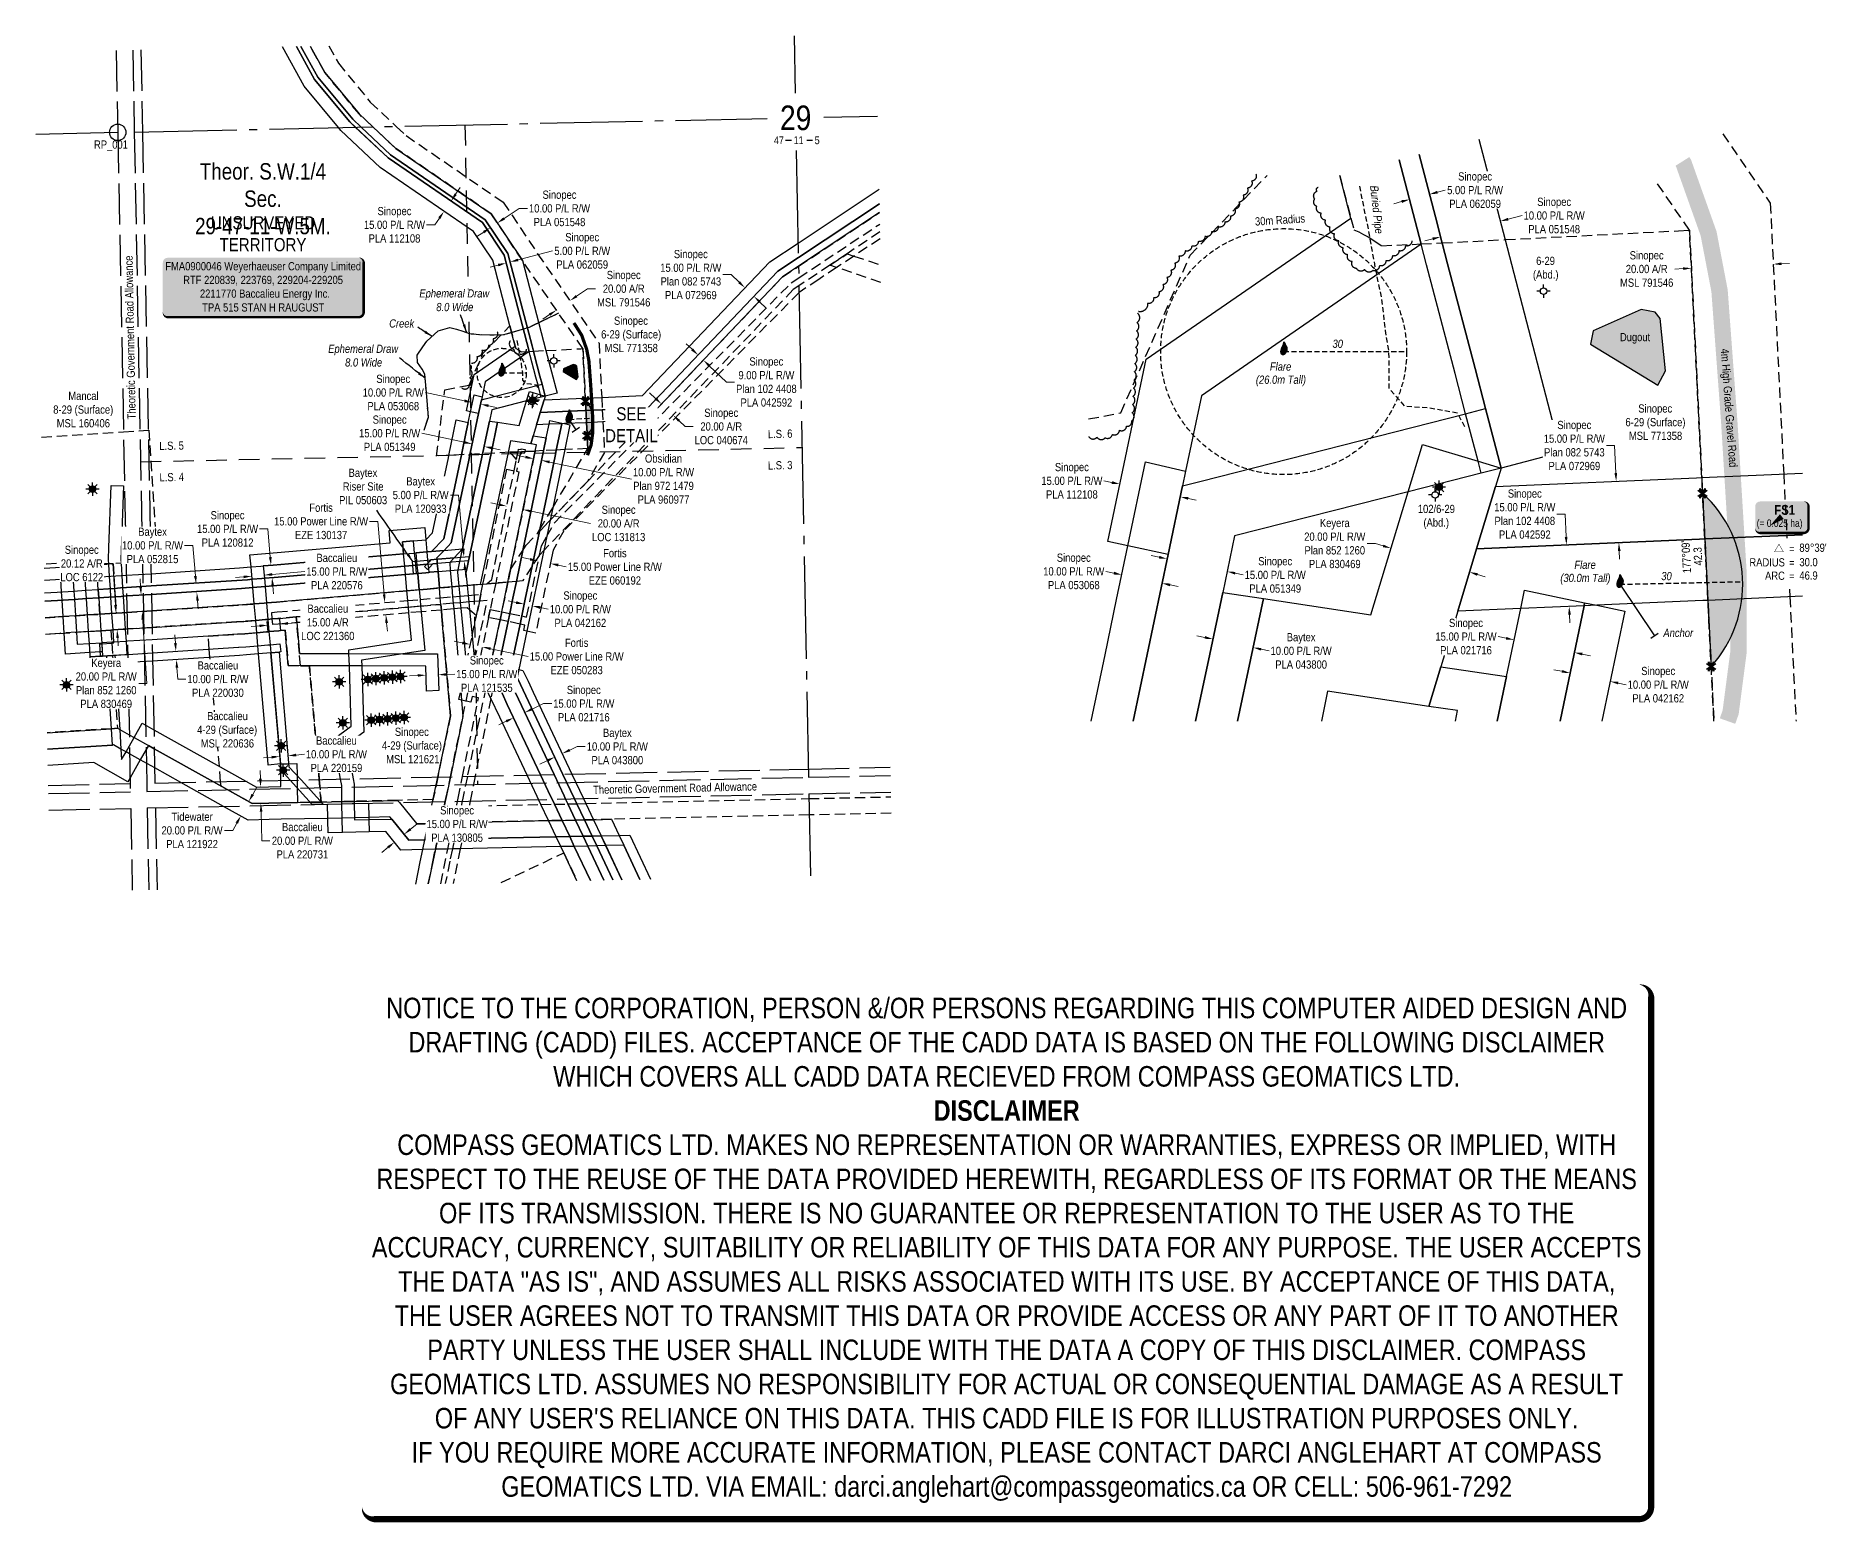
# Model space of a CAD drawing. Extents: x 594582 to 596765, y 5880778 to 5882591.
import ezdxf
from ezdxf.enums import TextEntityAlignment as Align

# ---------------------------------------------------------------- set-up
doc = ezdxf.new("R2010")
doc.units = 0
doc.header["$LTSCALE"] = 5
doc.header["$PDSIZE"] = 5
for name, pattern in [('0', [1, 1, 0]), ('foc-ACCESSROAD', [3.75, 2.5, -1.25]), ('foc-FLOWLINE', [3.75, 2.5, -1.25]), ('foc-LSD', [8, 5, -3]), ('foc-QUARTERLINE', [33, 25, -3, 2, -3]), ('foc-TIELINE', [1.875, 1.25, -0.625]), ('foc-TOPO-ephemeral', [6.25, 3.125, -0.625, 0.625, -0.625, 0.625, -0.625]), ('foc-UNSURVEYED', [12.5, 10, -2.5]), ('UG_PIPE', [1.875, 1.25, -0.625])]:
    doc.linetypes.add(name, pattern=pattern)
doc.layers.get('Defpoints').update_dxf_attribs({"color": 9})
for name, color, linetype in [('10', 1, 'Continuous'), ('35', 37, 'Continuous'), ('9', 3, 'Continuous'), ('AS-PIPE-UG', 44, 'UG_PIPE'), ('AS-PIPE-UG-T', 44, 'Continuous'), ('AS-ROAD-T', 37, 'Continuous'), ('AS-ROADS', 254, 'Continuous'), ('AS-SYMBOL', 7, 'Continuous'), ('C-AR', 13, 'foc-ACCESSROAD'), ('C-RW', 13, 'Continuous'), ('C-SYMBOL', 7, 'Continuous'), ('C-WS', 13, 'foc-ACCESSROAD'), ('C-WS-S', 13, 'Continuous'), ('DETAIL-T', 7, 'Continuous'), ('F-AR', 190, 'foc-ACCESSROAD'), ('F-EZE', 190, 'foc-FLOWLINE'), ('F-RW', 190, 'Continuous'), ('F-WS', 190, 'foc-ACCESSROAD'), ('F-WS-S', 190, 'Continuous'), ('L-BD', 7, 'Continuous'), ('L-MON', 1, 'Continuous'), ('L-QSEC', 8, 'foc-QUARTERLINE'), ('L-ROAD-T', 7, 'Continuous'), ('L-SECLBL', 7, 'Continuous'), ('L-SECTION-LSD', 7, 'foc-LSD'), ('L-UNS-T', 3, 'Continuous'), ('L-USEC', 7, 'foc-UNSURVEYED'), ('P-BUFFER-PURPLE', 187, 'foc-TIELINE'), ('P-BUFFER-PURPLE-T', 187, 'Continuous'), ('P-TEMP-BLOCKS', 250, 'Continuous'), ('P-WORKAREA', 113, 'Continuous'), ('P-WORKAREA-H', 111, 'Continuous'), ('T-BUSH', 110, '0'), ('T-CREEK', 160, 'Continuous'), ('T-DRAW', 143, 'foc-TOPO-ephemeral'), ('T-TIE', 201, 'foc-TIELINE'), ('T-WATER', 160, 'Continuous'), ('T-WATER-H', 133, 'Continuous'), ('T-WATER-T', 170, 'Continuous')]:
    doc.layers.add(name, color=color, linetype=linetype)
for name, color, linetype, lineweight in [('C-AR-T', 13, 'Continuous', 9), ('C-RW-T', 13, 'Continuous', 9), ('F-AR-T', 190, 'Continuous', 9), ('F-EZE-T', 190, 'Continuous', 9), ('F-RW-T', 190, 'Continuous', 9), ('F-WS-T', 190, 'Continuous', 9), ('T-TEXT', 48, 'Continuous', 18), ('T-TIE-T', 201, 'Continuous', 18)]:
    doc.layers.add(name, color=color, linetype=linetype, lineweight=lineweight)
doc.layers.add('DISCLAIMER', color=7, linetype='Continuous', plot=False)
doc.styles.add('100L', font='ARIALN.TTF', dxfattribs={"height": 11})
doc.styles.add('175L', font='ARIALN.TTF', dxfattribs={"height": 20})
doc.styles.add('80', font='ARIALN.TTF', dxfattribs={"height": 10})
doc.styles.add('80CG', font='ARIALN.TTF', dxfattribs={"height": 10})
doc.styles.add('80L', font='ARIALN.TTF', dxfattribs={"height": 10})
doc.styles.add('BOLD', font='ARIALNB.TTF')
doc.styles.add('foc-LtypeFont', font='ARIALN.TTF', dxfattribs={"height": 7.35})
doc.styles.add('SIMPLEX', font='ARIALN.TTF')
doc.linetypes.add('foc-TOPO-flowdirection-NOLINE', pattern='A,0,[">",foc-LtypeFont,S=0.3,R=0,X=0,Y=-0.945],-20,[">",foc-LtypeFont,S=0.3,R=0,X=0,Y=-0.945],0', length=20)
doc.dimstyles.new('Compass 5 000', dxfattribs={"dimscale": 5, "dimtxt": 9, "dimasz": 2, "dimexe": 0.2, "dimexo": 0.0625, "dimgap": 0.5, "dimtad": 0, "dimtih": 1, "dimtoh": 1, "dimzin": 0, "dimdsep": 46, "dimtxsty": '80CG', "dimcen": 0.1, "dimse1": 1, "dimse2": 1, "dimclrd": 256, "dimclrt": 256, "dimaunit": 1, "dimadec": 4, "dimazin": 0, "dimtfac": 0.06, "dimtofl": 0, "dimtmove": 0, "dimatfit": 1, "dimfxl": 0.2, "dimtolj": 1, "dimtzin": 0, "dimlwd": -1, "dimarcsym": 0})

msp = doc.modelspace()

# ---------------------------------------------------------------- texts
at = {"layer": '35', "color": 3, "style": '80'}
msp.add_attdef('RP_001', (594652.714, 5882453.192), 'RP', height=9.9957, dxfattribs=at)
at = {"layer": 'AS-PIPE-UG-T', "insert": (596221.664, 5882379.389), "char_height": 9.99568, "width": 68.15519, "attachment_point": 2, "rotation": 276.320268, "style": '80'}
msp.add_mtext('{\\fArial Narrow|b0|i1|c0|p34;Buried Pipe}', dxfattribs=at)
at = {"layer": 'AS-ROAD-T', "insert": (596644.798, 5882136.981), "char_height": 9.99568, "width": 144.37587, "attachment_point": 5, "rotation": 274.236658, "style": '80'}
msp.add_mtext('4m High Grade Gravel Road', dxfattribs=at)
at = {"layer": 'C-AR-T', "char_height": 9.99568, "attachment_point": 1, "style": '80L'}
for s, insert in [('\\pi15.951;Sinopec\\P\\pi0.28594;6-29 (Surface)\\P\\pi4.544;MSL 771358', (595270.763, 5882248.436)), ('\\pi15.951;Sinopec\\P\\pi0.28594;6-29 (Surface)\\P\\pi4.544;MSL 771358', (596519.591, 5882141.394)), ('\\pi15.951;Sinopec\\P\\pi0.14617;4-29 (Surface)\\P\\pi5.3451;MSL 121621', (595003.626, 5881747.139))]:
    msp.add_mtext_dynamic_manual_height_columns(s, width=72.6553, gutter_width=50.022, heights=[0], dxfattribs=dict(at, insert=insert))
at = {"layer": 'C-SYMBOL', "color": 3, "insert": (594858.711, 5882435.464), "char_height": 19.99135, "width": 204.46351, "attachment_point": 2, "style": '175L'}
msp.add_mtext('Theor. S.W.1/4 Sec. 29-47-11-W.5M.', dxfattribs=at)
at = {"layer": 'F-RW-T', "insert": (594951.08, 5882062.961), "char_height": 9.99568, "attachment_point": 1, "style": '80L'}
msp.add_mtext_dynamic_manual_height_columns('\\pi12.052;Baytex\\P\\pi4.9673;Riser Site\\P\\pi0.51492;PIL 050603', width=58.18792, gutter_width=50.022, heights=[0], dxfattribs=at)
at = {"layer": 'F-WS-S', "char_height": 9.99568, "attachment_point": 1, "style": '80L'}
for s, width, insert in [('\\pi-3.5036;6-29\\P\\pi-7.4071;(Abd.)', 14.98196, (596414.518, 5882321.389)), ('\\pi0.68301;102/6-29\\P\\pi7.515;(Abd.)', 44.82607, (596266.097, 5882018.914))]:
    msp.add_mtext_dynamic_manual_height_columns(s, width=width, gutter_width=50.022, heights=[0], dxfattribs=dict(at, insert=insert))
at = {"layer": 'F-WS-T', "insert": (594602.71, 5882156.724), "char_height": 9.99568, "attachment_point": 1, "style": '80L'}
msp.add_mtext_dynamic_manual_height_columns('\\pi18.712;Mancal\\P\\pi0.30981;8-29 (Surface)\\P\\pi4.5576;MSL 160406', width=72.6553, gutter_width=50.022, heights=[0], dxfattribs=at)
at = {"layer": 'L-BD', "style": '80L'}
for s, p in [("177°09'", (596594.02, 5881955.33)), ('42.3', (596608.247, 5881956.038))]:
    msp.add_text(s, height=9.9957, rotation=92.8464, dxfattribs=at).set_placement(p, align=Align.MIDDLE)
at = {"layer": 'L-ROAD-T', "style": '80L'}
for rotation, p in [(91.096016, (594696.692, 5882222.917)), (1.230063, (595361.168, 5881673.524))]:
    msp.add_text('Theoretic Government Road Allowance', height=9.99568, rotation=rotation, dxfattribs=at).set_placement(p, align=Align.MIDDLE_CENTER)
at = {"layer": 'L-UNS-T', "color": 3, "insert": (594858.767, 5882349.319), "char_height": 15.99308, "attachment_point": 5, "style": '80L'}
msp.add_mtext_dynamic_manual_height_columns('UNSURVEYED TERRITORY', width=126.46845, gutter_width=47.521, heights=[0], dxfattribs=at)
at = {"layer": 'P-BUFFER-PURPLE-T', "insert": (596067.643, 5882369.299), "char_height": 9.99568, "attachment_point": 1, "rotation": 3.653712, "style": '80L'}
msp.add_mtext_dynamic_manual_height_columns('\\pi0.29154;30m Radius', width=60.78213, gutter_width=50.022, heights=[0], dxfattribs=at)
at = {"layer": 'T-TEXT', "insert": (596063.957, 5882192.513), "char_height": 9.9981, "width": 70.16945, "attachment_point": 1, "line_spacing_factor": 0.961801, "style": '175L'}
msp.add_mtext('\\pi22.458;{\\fArial Narrow|b0|i1|c0|p34;Flare\\P\\pi5.3496;(26.0m Tall)}', dxfattribs=at)
at = {"layer": 'T-TEXT', "insert": (596566.531, 5881867.738), "char_height": 9.99568, "attachment_point": 1, "style": '80L'}
msp.add_mtext_dynamic_manual_height_columns('\\pi-0.35354;{\\fArial Narrow|b0|i1|c0|p34;Anchor}', width=36.56875, gutter_width=50.022, heights=[0], dxfattribs=at)
at = {"layer": 'T-TIE-T', "char_height": 9.99568, "width": 12.94569, "attachment_point": 1, "rotation": 359.622977, "line_spacing_factor": 0.961801, "style": '175L'}
for insert in [(596162.429, 5882220.367), (596563.266, 5881937.103)]:
    msp.add_mtext('\\pi0.36362;{\\fArial Narrow|b0|i1|c0|p34;30}', dxfattribs=dict(at, insert=insert))
at = {"layer": 'T-WATER-T', "attachment_point": 1, "style": '80L'}
for s, width, insert, char_height in [('Dugout', 24.49468, (596513.163, 5882228.438), 9.9957), ('\\pi0.38592;{\\fArial Narrow|b0|i1|c0|p34;Ephemeral Draw\\P\\pi21.017;8.0 Wide}', 86.06492, (594937.891, 5882214.18), 9.99038)]:
    msp.add_mtext_dynamic_manual_height_columns(s, width=width, gutter_width=50.022, heights=[0], dxfattribs=dict(at, insert=insert, char_height=char_height))

# ---------------------------------------------------------------- blocks, each defined once
blk = doc.blocks.new('L-SECLBL')
at = {"layer": '9', "color": 7}
for p, q in [((-5.1, -27.8), (-12.3, -27.8)), ((20.7, -27.8), (13.5, -27.8))]:
    blk.add_line(p, q, dxfattribs=at)
at = {"layer": '10', "color": 2, "style": 'SIMPLEX'}
blk.add_attdef('SEC', text='', height=30, dxfattribs=at).set_placement((0, 0), align=Align.MIDDLE)
at = {"layer": '10', "color": 5, "style": '80L'}
blk.add_attdef('TWP', text='', height=9.5, dxfattribs=at).set_placement((-14.4, -27.4), align=Align.MIDDLE_RIGHT)
blk.add_attdef('RGE', text='', height=9.5, dxfattribs=at).set_placement((3.6, -27.4), align=Align.MIDDLE_CENTER)
blk.add_attdef('MER', text='', height=9.5, dxfattribs=at).set_placement((23.2, -27.4), align=Align.MIDDLE_LEFT)
blk = doc.blocks.new('GAS')
h = blk.add_hatch(color=255)
h.dxf.hatch_style = 1
edge = h.paths.add_edge_path()
edge.add_arc((0, 0), 0.9, 0, 360)
for p, q in [((-0.81, 0), (-1.62, 0)), ((-0.57, 0.57), (-1.14, 1.14)), ((0, 0.81), (0, 1.62)), ((0.57, 0.57), (1.14, 1.14)), ((1.62, 0), (0.81, 0)), ((-0.57, -0.57), (-1.14, -1.14)), ((0, -0.81), (0, -1.62)), ((1.14, -1.14), (0.57, -0.57))]:
    blk.add_line(p, q)
blk.add_circle((0, 0), 0.8)
blk = doc.blocks.new('GABD')
for p, q in [((-0.81, 0), (-1.62, 0)), ((0, 0.81), (0, 1.62)), ((1.62, 0), (0.81, 0)), ((0, -0.81), (0, -1.62))]:
    blk.add_line(p, q)
blk.add_circle((0, 0), 0.8)
blk = doc.blocks.new('*U449')
h = blk.add_hatch(color=255)
edge = h.paths.add_edge_path()
edge.add_line((-116.5, -37), (116.5, -37))
edge.add_arc((116.5, -31), 6, 270, 360)
edge.add_line((122.5, -31), (122.5, 29.5))
edge.add_arc((116.5, 29.5), 6, 0, 90)
edge.add_line((116.5, 35.5), (-116.5, 35.5))
edge.add_arc((-116.5, 29.5), 6, 90, 180)
edge.add_line((-122.5, 29.5), (-122.5, -31))
edge.add_arc((-116.5, -31), 6, 180, 270)
at = {"color": 44, "flags": 128}
blk.add_lwpolyline([(-116.5, -37, 3, 3, 0), (116.5, -37, 3, 3, 0.414214), (122.5, -31, 3, 3, 0), (122.5, 29.5, 3, 0, 0.414214), (116.5, 35.5, 0, 0, 0), (-116.5, 35.5, 0, 0, 0.414214), (-122.5, 29.5, 0, 0, 0), (-122.5, -31, 0, 3, 0.414214)], format="xyseb", close=True, dxfattribs=at)
at = {"color": 44, "style": '80'}
blk.add_attdef('ENTER_TEXT_001', (-36, -5), '', height=10, dxfattribs=at)
blk = doc.blocks.new('*D450')
at = {"layer": 'Defpoints', "color": 0, "transparency": 16777216}
for p in [(595111.7, 5881849), (595126.3, 5881845.6), (595126.4, 5881845.9)]:
    blk.add_point(p, dxfattribs=at)
at = {"layer": 'F-EZE-T', "transparency": 16777216}
for p, q in [((595101.8, 5881850.7), (595092, 5881852.7)), ((595136.1, 5881843.5), (595182.1, 5881834))]:
    blk.add_line(p, q, dxfattribs=at)
for points in [[(595102.2, 5881852.3), (595101.5, 5881849), (595111.6, 5881848.6)], [(595136.4, 5881845.2), (595135.8, 5881841.9), (595126.3, 5881845.6)]]:
    blk.add_solid(points, dxfattribs=at)
at = {"layer": 'F-EZE-T', "transparency": 16777216, "insert": (595241.2, 5881834), "char_height": 10, "attachment_point": 5, "style": '80CG'}
blk.add_mtext('\\A1;Fortis\\P15.00 Power Line R/W\\PEZE 050283', dxfattribs=at)
blk = doc.blocks.new('*D451')
at = {"layer": 'Defpoints', "color": 0, "transparency": 16777216}
for p in [(595209, 5881947.4), (595190.3, 5881930.9), (595205, 5881927.8)]:
    blk.add_point(p, dxfattribs=at)
at = {"layer": 'F-EZE-T', "transparency": 16777216}
for p, q in [((595184.6, 5881952.5), (595174.8, 5881954.5)), ((595218.8, 5881945.3), (595228.6, 5881943.3))]:
    blk.add_line(p, q, dxfattribs=at)
for points in [[(595184.9, 5881954.1), (595184.2, 5881950.8), (595194.4, 5881950.4)], [(595219.2, 5881947), (595218.5, 5881943.7), (595209, 5881947.4)]]:
    blk.add_solid(points, dxfattribs=at)
at = {"layer": 'F-EZE-T', "transparency": 16777216, "insert": (595287.8, 5881943.3), "char_height": 10, "attachment_point": 5, "style": '80CG'}
blk.add_mtext('\\A1;Fortis\\P15.00 Power Line R/W\\PEZE 060192', dxfattribs=at)
blk = doc.blocks.new('*D452')
at = {"layer": 'Defpoints', "color": 0, "transparency": 16777216}
for p in [(594981.3, 5881897.5), (595007.3, 5881899.7), (594982.6, 5881882.5)]:
    blk.add_point(p, dxfattribs=at)
at = {"layer": 'F-EZE-T', "transparency": 16777216}
for p, q in [((594998.8, 5881998.7), (594988.8, 5881998.7)), ((595006.5, 5881909.7), (594998.8, 5881998.7)), ((595009.5, 5881874.8), (595010.4, 5881864.9))]:
    blk.add_line(p, q, dxfattribs=at)
for points in [[(595008.1, 5881909.8), (595004.8, 5881909.5), (595007.3, 5881899.7)], [(595011.2, 5881875), (595007.8, 5881874.7), (595008.6, 5881884.8)]]:
    blk.add_solid(points, dxfattribs=at)
at = {"layer": 'F-EZE-T', "transparency": 16777216, "insert": (594929.6, 5881998.7), "char_height": 10, "attachment_point": 5, "style": '80CG'}
blk.add_mtext('\\A1;Fortis\\P15.00 Power Line R/W\\PEZE 130137', dxfattribs=at)
blk = doc.blocks.new('*D453')
at = {"layer": 'C-AR-T', "transparency": 16777216}
for p, q in [((594675.7, 5881947.4), (594665.7, 5881947.4)), ((594679, 5881896.8), (594675.7, 5881947.4)), ((594681.6, 5881856.8), (594682.2, 5881846.8))]:
    blk.add_line(p, q, dxfattribs=at)
for points in [[(594680.7, 5881896.9), (594677.3, 5881896.7), (594679.6, 5881886.8)], [(594683.2, 5881856.9), (594679.9, 5881856.6), (594680.9, 5881866.7)]]:
    blk.add_solid(points, dxfattribs=at)
at = {"layer": 'Defpoints', "color": 0, "transparency": 16777216}
for p in [(594819.3, 5881895.8), (594679.6, 5881886.8), (594820.6, 5881875.7)]:
    blk.add_point(p, dxfattribs=at)
at = {"layer": 'C-AR-T', "transparency": 16777216, "insert": (594637.8, 5881947.4), "char_height": 10, "attachment_point": 5, "style": '80CG', "bg_fill": 3, "box_fill_scale": 1.1, "bg_fill_color": 256, "bg_fill_true_color": 13158600, "bg_fill_transparency": 0}
blk.add_mtext('\\A1;Sinopec\\P20.12 A/R\\PLOC 6122', dxfattribs=at)
blk = doc.blocks.new('*D454')
at = {"layer": 'C-AR-T', "transparency": 16777216}
for p, q in [((595337.3, 5882148.7), (595330.1, 5882155.6)), ((595366, 5882121.3), (595373.3, 5882114.4)), ((595373.3, 5882114.4), (595383.3, 5882114.4))]:
    blk.add_line(p, q, dxfattribs=at)
for points in [[(595338.5, 5882149.9), (595336.2, 5882147.5), (595344.6, 5882141.8)], [(595367.2, 5882122.5), (595364.9, 5882120.1), (595358.8, 5882128.2)]]:
    blk.add_solid(points, dxfattribs=at)
at = {"layer": 'Defpoints', "color": 0, "transparency": 16777216}
for p in [(595358.8, 5882128.2), (595281.6, 5882075.9), (595295.8, 5882062.3)]:
    blk.add_point(p, dxfattribs=at)
at = {"layer": 'C-AR-T', "transparency": 16777216, "insert": (595417.5, 5882114.4), "char_height": 10, "attachment_point": 5, "style": '80CG'}
blk.add_mtext('\\A1;Sinopec\\P20.00 A/R\\PLOC 040674', dxfattribs=at)
blk = doc.blocks.new('*D455')
at = {"layer": 'C-AR-T', "transparency": 16777216}
for p, q in [((595146.2, 5882019.2), (595136.4, 5882021.2)), ((595185.6, 5882011.1), (595258.1, 5881996.2))]:
    blk.add_line(p, q, dxfattribs=at)
for points in [[(595146.6, 5882020.8), (595145.9, 5882017.6), (595156, 5882017.2)], [(595185.9, 5882012.7), (595185.3, 5882009.5), (595175.8, 5882013.1)]]:
    blk.add_solid(points, dxfattribs=at)
at = {"layer": 'Defpoints', "color": 0, "transparency": 16777216}
for p in [(595162.1, 5882046.9), (595181.9, 5882042.8), (595156, 5882017.2)]:
    blk.add_point(p, dxfattribs=at)
at = {"layer": 'C-AR-T', "transparency": 16777216, "insert": (595292.4, 5881996.2), "char_height": 10, "attachment_point": 5, "style": '80CG'}
blk.add_mtext('\\A1;Sinopec\\P20.00 A/R\\PLOC 131813', dxfattribs=at)
blk = doc.blocks.new('*D456')
at = {"layer": 'Defpoints', "color": 0, "transparency": 16777216}
for p in [(594864.4, 5881872.2), (594864.8, 5881867.9), (594879.7, 5881869.2)]:
    blk.add_point(p, dxfattribs=at)
at = {"layer": 'F-AR-T', "transparency": 16777216}
for p, q in [((594889.3, 5881874.4), (594903.6, 5881875.6)), ((594854.4, 5881871.3), (594844.5, 5881870.5))]:
    blk.add_line(p, q, dxfattribs=at)
for points in [[(594854.3, 5881873), (594854.6, 5881869.7), (594864.4, 5881872.2)], [(594889.1, 5881876), (594889.4, 5881872.7), (594879.3, 5881873.5)]]:
    blk.add_solid(points, dxfattribs=at)
at = {"layer": 'F-AR-T', "transparency": 16777216, "insert": (594937.8, 5881875.6), "char_height": 10, "attachment_point": 5, "style": '80CG', "bg_fill": 3, "box_fill_scale": 1.1, "bg_fill_color": 256, "bg_fill_true_color": 13158600, "bg_fill_transparency": 0}
blk.add_mtext('\\A1;Baccalieu\\P15.00 A/R\\PLOC 221360', dxfattribs=at)
blk = doc.blocks.new('*D457')
at = {"layer": 'C-AR-T', "transparency": 16777216}
for p, q in [((595241.2, 5882273.4), (595254.3, 5882282.4)), ((595254.3, 5882282.4), (595264.3, 5882282.4)), ((595208.2, 5882250.8), (595200, 5882245.1))]:
    blk.add_line(p, q, dxfattribs=at)
for points in [[(595240.2, 5882274.7), (595242.1, 5882272), (595232.9, 5882267.7)], [(595207.3, 5882252.1), (595209.2, 5882249.4), (595216.5, 5882256.4)]]:
    blk.add_solid(points, dxfattribs=at)
at = {"layer": 'Defpoints', "color": 0, "transparency": 16777216}
for p in [(595218.1, 5882289.3), (595201.6, 5882278), (595232.9, 5882267.7)]:
    blk.add_point(p, dxfattribs=at)
at = {"layer": 'C-AR-T', "transparency": 16777216, "insert": (595298.6, 5882282.4), "char_height": 10, "attachment_point": 5, "style": '80CG'}
blk.add_mtext('\\A1;Sinopec\\P20.00 A/R\\PMSL 791546', dxfattribs=at)
blk = doc.blocks.new('*D458')
at = {"layer": 'C-RW-T', "transparency": 16777216}
for p, q in [((595186.9, 5881769.9), (595200.9, 5881776.5)), ((595200.9, 5881776.5), (595210.9, 5881776.5)), ((595155.3, 5881755), (595146.2, 5881750.7))]:
    blk.add_line(p, q, dxfattribs=at)
for points in [[(595186.2, 5881771.4), (595187.6, 5881768.4), (595177.9, 5881765.6)], [(595154.6, 5881756.5), (595156, 5881753.5), (595164.3, 5881759.2)]]:
    blk.add_solid(points, dxfattribs=at)
at = {"layer": 'Defpoints', "color": 0, "transparency": 16777216}
for p in [(595177.9, 5881765.6), (595170.4, 5881746.3), (595184, 5881752.7)]:
    blk.add_point(p, dxfattribs=at)
at = {"layer": 'C-RW-T', "transparency": 16777216, "insert": (595249.9, 5881776.5), "char_height": 10, "attachment_point": 5, "style": '80CG'}
blk.add_mtext('\\A1;Sinopec\\P15.00 P/L R/W\\PPLA 021716', dxfattribs=at)
blk = doc.blocks.new('*D459')
at = {"layer": 'C-RW-T', "transparency": 16777216}
for p, q in [((595167.5, 5881899.8), (595157.7, 5881901.8)), ((595196.8, 5881893.7), (595206.6, 5881891.6))]:
    blk.add_line(p, q, dxfattribs=at)
for points in [[(595167.8, 5881901.4), (595167.1, 5881898.2), (595177.3, 5881897.7)], [(595197.2, 5881895.3), (595196.5, 5881892), (595187.1, 5881895.7)]]:
    blk.add_solid(points, dxfattribs=at)
at = {"layer": 'Defpoints', "color": 0, "transparency": 16777216}
for p in [(595177.6, 5881899.3), (595187.1, 5881895.7), (595187.4, 5881897.3)]:
    blk.add_point(p, dxfattribs=at)
at = {"layer": 'C-RW-T', "transparency": 16777216, "insert": (595245.7, 5881891.6), "char_height": 10, "attachment_point": 5, "style": '80CG'}
blk.add_mtext('\\A1;Sinopec\\P10.00 P/L R/W\\PPLA 042162', dxfattribs=at)
blk = doc.blocks.new('*D460')
at = {"layer": 'C-RW-T', "transparency": 16777216}
for p, q in [((595381.9, 5882208.5), (595374.7, 5882215.4)), ((595402.9, 5882188.5), (595423.8, 5882168.6)), ((595423.8, 5882168.6), (595433.8, 5882168.6))]:
    blk.add_line(p, q, dxfattribs=at)
for points in [[(595383.1, 5882209.7), (595380.8, 5882207.2), (595389.2, 5882201.6)], [(595404.1, 5882189.7), (595401.8, 5882187.3), (595395.7, 5882195.4)]]:
    blk.add_solid(points, dxfattribs=at)
at = {"layer": 'Defpoints', "color": 0, "transparency": 16777216}
for p in [(595450.2, 5882265.7), (595456.7, 5882259.5), (595389.2, 5882201.6)]:
    blk.add_point(p, dxfattribs=at)
at = {"layer": 'C-RW-T', "transparency": 16777216, "insert": (595472.5, 5882168.6), "char_height": 10, "attachment_point": 5, "style": '80CG'}
blk.add_mtext('\\A1;Sinopec\\P9.00 P/L R/W\\PPlan 102 4408\\PPLA 042592', dxfattribs=at)
blk = doc.blocks.new('*D461')
at = {"layer": 'Defpoints', "color": 0, "transparency": 16777216}
for p in [(595213.2, 5881714.3), (595222.2, 5881718.6), (595223.6, 5881715.6)]:
    blk.add_point(p, dxfattribs=at)
at = {"layer": 'F-RW-T', "transparency": 16777216}
for p, q in [((595232.7, 5881719.9), (595241.7, 5881724.2)), ((595241.7, 5881724.2), (595251.7, 5881724.2)), ((595205.5, 5881707.1), (595196.5, 5881702.8))]:
    blk.add_line(p, q, dxfattribs=at)
for points in [[(595232, 5881721.4), (595233.4, 5881718.4), (595223.6, 5881715.6)], [(595204.8, 5881708.6), (595206.3, 5881705.6), (595214.6, 5881711.4)]]:
    blk.add_solid(points, dxfattribs=at)
at = {"layer": 'F-RW-T', "transparency": 16777216, "insert": (595290.8, 5881724.2), "char_height": 10, "attachment_point": 5, "style": '80CG'}
blk.add_mtext('\\A1;Baytex\\P10.00 P/L R/W\\PPLA 043800', dxfattribs=at)
blk = doc.blocks.new('*D462')
at = {"layer": 'C-RW-T', "transparency": 16777216}
for p, q in [((595104, 5882095.2), (595052.3, 5882106.1)), ((595138.2, 5882088), (595148, 5882085.9))]:
    blk.add_line(p, q, dxfattribs=at)
for points in [[(595104.4, 5882096.8), (595103.7, 5882093.6), (595113.8, 5882093.1)], [(595138.6, 5882089.6), (595137.9, 5882086.4), (595128.4, 5882090)]]:
    blk.add_solid(points, dxfattribs=at)
at = {"layer": 'Defpoints', "color": 0, "transparency": 16777216}
for p in [(595119.5, 5882120.3), (595134.1, 5882117.2), (595113.8, 5882093.1)]:
    blk.add_point(p, dxfattribs=at)
at = {"layer": 'C-RW-T', "transparency": 16777216, "insert": (595013.2, 5882106.1), "char_height": 10, "attachment_point": 5, "style": '80CG'}
blk.add_mtext('\\A1;Sinopec\\P15.00 P/L R/W\\PPLA 051349', dxfattribs=at)
blk = doc.blocks.new('*D463')
at = {"layer": 'C-RW-T', "transparency": 16777216}
for p, q in [((595152.9, 5882368.1), (595171.2, 5882380.3)), ((595171.2, 5882380.3), (595181.2, 5882380.3)), ((595127.9, 5882351.4), (595119.6, 5882345.9))]:
    blk.add_line(p, q, dxfattribs=at)
for points in [[(595127, 5882352.8), (595128.8, 5882350.1), (595136.2, 5882357)], [(595151.9, 5882369.5), (595153.8, 5882366.7), (595144.6, 5882362.5)]]:
    blk.add_solid(points, dxfattribs=at)
at = {"layer": 'Defpoints', "color": 0, "transparency": 16777216}
for p in [(595144.6, 5882362.5), (595150.5, 5882335.5), (595158.9, 5882341.1)]:
    blk.add_point(p, dxfattribs=at)
at = {"layer": 'C-RW-T', "transparency": 16777216, "insert": (595220.3, 5882380.3), "char_height": 10, "attachment_point": 5, "style": '80CG'}
blk.add_mtext('\\A1;Sinopec\\P10.00 P/L R/W\\PPLA 051548', dxfattribs=at)
blk = doc.blocks.new('*D464')
at = {"layer": 'Defpoints', "color": 0, "transparency": 16777216}
for p in [(594777.2, 5881922.2), (594843.1, 5881927.9), (594844, 5881917.7)]:
    blk.add_point(p, dxfattribs=at)
at = {"layer": 'F-RW-T', "transparency": 16777216}
for p, q in [((594773.2, 5881969.4), (594763.2, 5881969.4)), ((594776.3, 5881932.2), (594773.2, 5881969.4)), ((594778.9, 5881902.1), (594779.8, 5881892.1))]:
    blk.add_line(p, q, dxfattribs=at)
for points in [[(594778, 5881932.3), (594774.7, 5881932.1), (594777.2, 5881922.2)], [(594780.6, 5881902.2), (594777.3, 5881902), (594778.1, 5881912.1)]]:
    blk.add_solid(points, dxfattribs=at)
at = {"layer": 'F-RW-T', "transparency": 16777216, "insert": (594724.1, 5881969.4), "char_height": 10, "attachment_point": 5, "style": '80CG', "bg_fill": 3, "box_fill_scale": 1.1, "bg_fill_color": 256, "bg_fill_true_color": 13158600, "bg_fill_transparency": 0}
blk.add_mtext('\\A1;Baytex\\P10.00 P/L R/W\\PPLA 052815', dxfattribs=at)
blk = doc.blocks.new('*D465')
at = {"layer": 'C-RW-T', "transparency": 16777216}
for p, q in [((595104.4, 5882145.8), (595056.7, 5882155.8)), ((595133.8, 5882139.6), (595143.6, 5882137.5))]:
    blk.add_line(p, q, dxfattribs=at)
for points in [[(595104.8, 5882147.4), (595104.1, 5882144.1), (595114.2, 5882143.7)], [(595134.1, 5882141.2), (595133.5, 5882138), (595124, 5882141.7)]]:
    blk.add_solid(points, dxfattribs=at)
at = {"layer": 'Defpoints', "color": 0, "transparency": 16777216}
for p in [(595114.2, 5882143.7), (595114.2, 5882143.7), (595124, 5882141.6)]:
    blk.add_point(p, dxfattribs=at)
at = {"layer": 'C-RW-T', "transparency": 16777216, "insert": (595017.6, 5882155.8), "char_height": 10, "attachment_point": 5, "style": '80CG'}
blk.add_mtext('\\A1;Sinopec\\P10.00 P/L R/W\\PPLA 053068', dxfattribs=at)
blk = doc.blocks.new('*D466')
at = {"layer": 'C-RW-T', "transparency": 16777216}
for p, q in [((595145.5, 5882311.2), (595135.9, 5882308.6)), ((595169.7, 5882317.5), (595211.7, 5882328.5))]:
    blk.add_line(p, q, dxfattribs=at)
for points in [[(595145.1, 5882312.8), (595146, 5882309.6), (595155.2, 5882313.7)], [(595169.3, 5882319.1), (595170.2, 5882315.9), (595160.1, 5882315)]]:
    blk.add_solid(points, dxfattribs=at)
at = {"layer": 'Defpoints', "color": 0, "transparency": 16777216}
for p in [(595160.1, 5882315), (595161, 5882291.6), (595165.8, 5882292.9)]:
    blk.add_point(p, dxfattribs=at)
at = {"layer": 'C-RW-T', "transparency": 16777216, "insert": (595248, 5882328.5), "char_height": 10, "attachment_point": 5, "style": '80CG'}
blk.add_mtext('\\A1;Sinopec\\P5.00 P/L R/W\\PPLA 062059', dxfattribs=at)
blk = doc.blocks.new('*D467')
at = {"layer": 'C-RW-T', "transparency": 16777216}
for p, q in [((595429.5, 5882299.6), (595419.5, 5882299.6)), ((595439.2, 5882290.4), (595429.5, 5882299.6)), ((595464.5, 5882266.2), (595471.8, 5882259.3))]:
    blk.add_line(p, q, dxfattribs=at)
for points in [[(595440.3, 5882291.6), (595438.1, 5882289.1), (595446.4, 5882283.5)], [(595465.7, 5882267.4), (595463.4, 5882265), (595457.3, 5882273.1)]]:
    blk.add_solid(points, dxfattribs=at)
at = {"layer": 'Defpoints', "color": 0, "transparency": 16777216}
for p in [(595446.4, 5882283.5), (595449.7, 5882286.9), (595460.6, 5882276.6)]:
    blk.add_point(p, dxfattribs=at)
at = {"layer": 'C-RW-T', "transparency": 16777216, "insert": (595380.4, 5882299.6), "char_height": 10, "attachment_point": 5, "style": '80CG'}
blk.add_mtext('\\A1;Sinopec\\P15.00 P/L R/W\\PPlan 082 5743\\PPLA 072969', dxfattribs=at)
blk = doc.blocks.new('*D468')
at = {"layer": 'C-RW-T', "transparency": 16777216}
for p, q in [((594864.7, 5881989.5), (594854.7, 5881989.5)), ((594867.6, 5881955.2), (594864.7, 5881989.5)), ((594870.6, 5881920.2), (594871.5, 5881910.3))]:
    blk.add_line(p, q, dxfattribs=at)
for points in [[(594869.3, 5881955.3), (594866, 5881955), (594868.5, 5881945.2)], [(594872.3, 5881920.4), (594869, 5881920.1), (594869.8, 5881930.2)]]:
    blk.add_solid(points, dxfattribs=at)
at = {"layer": 'Defpoints', "color": 0, "transparency": 16777216}
for p in [(594868.5, 5881945.2), (594879.6, 5881946.2), (594880.9, 5881931.1)]:
    blk.add_point(p, dxfattribs=at)
at = {"layer": 'C-RW-T', "transparency": 16777216, "insert": (594815.6, 5881989.5), "char_height": 10, "attachment_point": 5, "style": '80CG'}
blk.add_mtext('\\A1;Sinopec\\P15.00 P/L R/W\\PPLA 120812', dxfattribs=at)
blk = doc.blocks.new('*D469')
at = {"layer": 'Defpoints', "color": 0, "transparency": 16777216}
for p in [(595083.3, 5881953.5), (595083.8, 5881948.5), (595103.8, 5881955.3)]:
    blk.add_point(p, dxfattribs=at)
at = {"layer": 'F-RW-T', "transparency": 16777216}
for p, q in [((595097.3, 5882030.8), (595087.3, 5882030.8)), ((595102.9, 5881965.2), (595097.3, 5882030.8)), ((595105.1, 5881940.3), (595105.9, 5881930.4))]:
    blk.add_line(p, q, dxfattribs=at)
for points in [[(595104.6, 5881965.4), (595101.3, 5881965.1), (595103.8, 5881955.3)], [(595106.7, 5881940.5), (595103.4, 5881940.2), (595104.2, 5881950.3)]]:
    blk.add_solid(points, dxfattribs=at)
at = {"layer": 'F-RW-T', "transparency": 16777216, "insert": (595051, 5882030.8), "char_height": 10, "attachment_point": 5, "style": '80CG', "bg_fill": 3, "box_fill_scale": 1.1, "bg_fill_color": 256, "bg_fill_true_color": 13158600, "bg_fill_transparency": 0}
blk.add_mtext('\\A1;Baytex\\P5.00 P/L R/W\\PPLA 120933', dxfattribs=at)
blk = doc.blocks.new('*D470')
at = {"layer": 'C-RW-T', "transparency": 16777216}
for p, q in [((595047.5, 5881810.8), (595037.5, 5881810.5)), ((595082.5, 5881812.1), (595092.5, 5881812.5))]:
    blk.add_line(p, q, dxfattribs=at)
for points in [[(595047.5, 5881812.5), (595047.6, 5881809.2), (595057.5, 5881811.2)], [(595082.4, 5881813.8), (595082.6, 5881810.4), (595072.5, 5881811.7)]]:
    blk.add_solid(points, dxfattribs=at)
at = {"layer": 'Defpoints', "color": 0, "transparency": 16777216}
for p in [(595057.6, 5881809.5), (595072.5, 5881811.7), (595072.6, 5881810)]:
    blk.add_point(p, dxfattribs=at)
at = {"layer": 'C-RW-T', "transparency": 16777216, "insert": (595131.6, 5881812.5), "char_height": 10, "attachment_point": 5, "style": '80CG', "bg_fill": 3, "box_fill_scale": 1.1, "bg_fill_color": 256, "bg_fill_true_color": 13158600, "bg_fill_transparency": 0}
blk.add_mtext('\\A1;Sinopec\\P15.00 P/L R/W\\PPLA 121535', dxfattribs=at)
blk = doc.blocks.new('*D471')
at = {"layer": 'C-RW-T', "transparency": 16777216}
for p, q in [((595038.6, 5881623.4), (595046.3, 5881629.7)), ((595046.3, 5881629.7), (595056.3, 5881629.7)), ((595011.4, 5881601.3), (595003.6, 5881595))]:
    blk.add_line(p, q, dxfattribs=at)
for points in [[(595037.5, 5881624.7), (595039.6, 5881622.1), (595030.8, 5881617.1)], [(595010.3, 5881602.6), (595012.4, 5881600), (595019.1, 5881607.6)]]:
    blk.add_solid(points, dxfattribs=at)
at = {"layer": 'Defpoints', "color": 0, "transparency": 16777216}
for p in [(595031.2, 5881616.6), (595019.1, 5881607.6), (595019.5, 5881607.2)]:
    blk.add_point(p, dxfattribs=at)
at = {"layer": 'C-RW-T', "transparency": 16777216, "insert": (595095.4, 5881629.7), "char_height": 10, "attachment_point": 5, "style": '80CG', "bg_fill": 3, "box_fill_scale": 1.1, "bg_fill_color": 256, "bg_fill_true_color": 13158600, "bg_fill_transparency": 0}
blk.add_mtext('\\A1;Sinopec\\P15.00 P/L R/W\\PPLA 130805', dxfattribs=at)
blk = doc.blocks.new('*D472')
at = {"layer": 'Defpoints', "color": 0, "transparency": 16777216}
for p in [(594835.1, 5881660.6), (594825.4, 5881643.1), (594831.7, 5881639.6)]:
    blk.add_point(p, dxfattribs=at)
at = {"layer": 'F-RW-T', "transparency": 16777216}
for p, q in [((594846.3, 5881665.8), (594851.2, 5881674.6)), ((594821.8, 5881621.9), (594811.8, 5881621.9)), ((594826.8, 5881630.8), (594821.8, 5881621.9))]:
    blk.add_line(p, q, dxfattribs=at)
for points in [[(594844.8, 5881666.6), (594847.7, 5881665), (594841.4, 5881657.1)], [(594825.3, 5881631.7), (594828.3, 5881630), (594831.7, 5881639.6)]]:
    blk.add_solid(points, dxfattribs=at)
at = {"layer": 'F-RW-T', "transparency": 16777216, "insert": (594772.3, 5881621.9), "char_height": 10, "attachment_point": 5, "style": '80CG'}
blk.add_mtext('\\A1;Tidewater\\P20.00 P/L R/W\\PPLA 121922', dxfattribs=at)
blk = doc.blocks.new('*D473')
at = {"layer": 'Defpoints', "color": 0, "transparency": 16777216}
for p in [(594749.1, 5881840.1), (594749.8, 5881830.1), (594753.2, 5881830.3)]:
    blk.add_point(p, dxfattribs=at)
at = {"layer": 'F-RW-T', "transparency": 16777216}
for p, q in [((594751.9, 5881850.3), (594751.3, 5881860.3)), ((594753.9, 5881820.3), (594754.8, 5881806.4)), ((594754.8, 5881806.4), (594764.8, 5881806.4))]:
    blk.add_line(p, q, dxfattribs=at)
for points in [[(594753.6, 5881850.4), (594750.3, 5881850.2), (594752.6, 5881840.3)], [(594755.5, 5881820.4), (594752.2, 5881820.2), (594753.2, 5881830.3)]]:
    blk.add_solid(points, dxfattribs=at)
at = {"layer": 'F-RW-T', "transparency": 16777216, "insert": (594803.8, 5881806.4), "char_height": 10, "attachment_point": 5, "style": '80CG', "bg_fill": 3, "box_fill_scale": 1.1, "bg_fill_color": 256, "bg_fill_true_color": 13158600, "bg_fill_transparency": 0}
blk.add_mtext('\\A1;Baccalieu\\P10.00 P/L R/W\\PPLA 220030', dxfattribs=at)
blk = doc.blocks.new('*D474')
at = {"layer": 'Defpoints', "color": 0, "transparency": 16777216}
for p in [(594882.9, 5881785.7), (594873, 5881784.9), (594889.3, 5881712.9)]:
    blk.add_point(p, dxfattribs=at)
at = {"layer": 'F-RW-T', "transparency": 16777216}
for p, q in [((594869.3, 5881711.2), (594859.4, 5881710.3)), ((594899.2, 5881713.8), (594909.2, 5881714.7))]:
    blk.add_line(p, q, dxfattribs=at)
for points in [[(594869.2, 5881712.9), (594869.5, 5881709.5), (594879.3, 5881712.1)], [(594899.1, 5881715.5), (594899.4, 5881712.1), (594889.3, 5881712.9)]]:
    blk.add_solid(points, dxfattribs=at)
at = {"layer": 'F-RW-T', "transparency": 16777216, "insert": (594948.3, 5881714.7), "char_height": 10, "attachment_point": 5, "style": '80CG', "bg_fill": 3, "box_fill_scale": 1.1, "bg_fill_color": 256, "bg_fill_true_color": 13158600, "bg_fill_transparency": 0}
blk.add_mtext('\\A1;Baccalieu\\P10.00 P/L R/W\\PPLA 220159', dxfattribs=at)
blk = doc.blocks.new('*D475')
at = {"layer": 'Defpoints', "color": 0, "transparency": 16777216}
for p in [(594845.2, 5881931.9), (594848.6, 5881891.9), (594863.6, 5881893.2)]:
    blk.add_point(p, dxfattribs=at)
at = {"layer": 'F-RW-T', "transparency": 16777216}
for p, q in [((594835.2, 5881931.1), (594825.2, 5881930.2)), ((594870.1, 5881934.1), (594909.8, 5881937.5))]:
    blk.add_line(p, q, dxfattribs=at)
for points in [[(594835.1, 5881932.7), (594835.3, 5881929.4), (594845.2, 5881931.9)], [(594869.9, 5881935.7), (594870.2, 5881932.4), (594860.1, 5881933.2)]]:
    blk.add_solid(points, dxfattribs=at)
at = {"layer": 'F-RW-T', "transparency": 16777216, "insert": (594948.8, 5881937.5), "char_height": 10, "attachment_point": 5, "style": '80CG', "bg_fill": 3, "box_fill_scale": 1.1, "bg_fill_color": 256, "bg_fill_true_color": 13158600, "bg_fill_transparency": 0}
blk.add_mtext('\\A1;Baccalieu\\P15.00 P/L R/W\\PPLA 220576', dxfattribs=at)
blk = doc.blocks.new('*D476')
at = {"layer": 'Defpoints', "color": 0, "transparency": 16777216}
for p in [(594856.2, 5881654.9), (594870.6, 5881675.2), (594871, 5881655.2)]:
    blk.add_point(p, dxfattribs=at)
at = {"layer": 'F-RW-T', "transparency": 16777216}
for p, q in [((594855.6, 5881684.9), (594855.4, 5881694.9)), ((594856.4, 5881644.9), (594857.2, 5881609.3)), ((594857.2, 5881609.3), (594867.2, 5881609.3))]:
    blk.add_line(p, q, dxfattribs=at)
for points in [[(594857.3, 5881684.9), (594853.9, 5881684.9), (594855.8, 5881674.9)], [(594858.1, 5881644.9), (594854.8, 5881644.9), (594856.2, 5881654.9)]]:
    blk.add_solid(points, dxfattribs=at)
at = {"layer": 'F-RW-T', "transparency": 16777216, "insert": (594906.8, 5881609.3), "char_height": 10, "attachment_point": 5, "style": '80CG'}
blk.add_mtext('\\A1;Baccalieu\\P20.00 P/L R/W\\PPLA 220731', dxfattribs=at)
blk = doc.blocks.new('*D477')
at = {"layer": 'Defpoints', "color": 0, "transparency": 16777216}
for p in [(595198.4, 5882073.1), (595183.2, 5882048.7), (595192.9, 5882046.7)]:
    blk.add_point(p, dxfattribs=at)
at = {"layer": 'F-RW-T', "transparency": 16777216}
for p, q in [((595178.9, 5882077.2), (595169.1, 5882079.2)), ((595208.2, 5882071.1), (595308, 5882050.3))]:
    blk.add_line(p, q, dxfattribs=at)
for points in [[(595179.2, 5882078.8), (595178.5, 5882075.5), (595188.7, 5882075.1)], [(595208.6, 5882072.7), (595207.9, 5882069.4), (595198.4, 5882073.1)]]:
    blk.add_solid(points, dxfattribs=at)
at = {"layer": 'F-RW-T', "transparency": 16777216, "insert": (595347.1, 5882050.3), "char_height": 10, "attachment_point": 5, "style": '80CG'}
blk.add_mtext('\\A1;Obsidian\\P10.00 P/L R/W\\PPlan 972 1479\\PPLA 960977', dxfattribs=at)
blk = doc.blocks.new('*U481')
at = {"color": 72}
blk.add_line((-0.91, -0.62), (0.91, 0.62), dxfattribs=at)
at = {"layer": 'AS-SYMBOL', "color": 72, "flags": 128}
blk.add_lwpolyline([(-1.7, 2.51), (0, 0)], dxfattribs=at)
blk = doc.blocks.new('*D479')
at = {"layer": 'Defpoints', "color": 0, "transparency": 16777216}
for p in [(594735.2, 5881910.5), (594711.5, 5881888.9), (594736.5, 5881890.5)]:
    blk.add_point(p, dxfattribs=at)
at = {"layer": 'F-RW-T', "transparency": 16777216}
for p, q in [((594709.6, 5881918.9), (594708.9, 5881928.8)), ((594712.1, 5881878.9), (594712.8, 5881868.9)), ((594717.2, 5881801.2), (594712.8, 5881868.9)), ((594707.2, 5881801.2), (594717.2, 5881801.2))]:
    blk.add_line(p, q, dxfattribs=at)
for points in [[(594711.2, 5881919), (594707.9, 5881918.8), (594710.2, 5881908.9)], [(594713.8, 5881879), (594710.5, 5881878.8), (594711.5, 5881888.9)]]:
    blk.add_solid(points, dxfattribs=at)
at = {"layer": 'F-RW-T', "transparency": 16777216, "insert": (594667.6, 5881801.2), "char_height": 10, "attachment_point": 5, "style": '80CG', "bg_fill": 3, "box_fill_scale": 1.1, "bg_fill_color": 256, "bg_fill_true_color": 13158600, "bg_fill_transparency": 0}
blk.add_mtext('\\A1;Keyera\\P20.00 P/L R/W\\PPlan 852 1260\\PPLA 830469', dxfattribs=at)
blk = doc.blocks.new('FLARE')
h = blk.add_hatch(color=255)
h.dxf.hatch_style = 1
h.paths.add_polyline_path([(0.16, 2.41, 0.114147), (0.13, 2.43), (0.11, 2.44, 0.261551), (0.01, 2.42), (0, 2.41, 0.131268), (-0.03, 2.37), (-0.04, 2.35, 0.041497), (-0.05, 2.33), (-0.05, 2.29, 0.015174), (-0.05, 2.29), (-0.06, 2.24, 0.004376), (-0.06, 2.24), (-0.07, 2.18), (-0.08, 2.11), (-0.09, 2.05), (-0.1, 1.98), (-0.12, 1.91), (-0.14, 1.83), (-0.17, 1.76), (-0.19, 1.68), (-0.22, 1.61), (-0.26, 1.53), (-0.29, 1.46), (-0.32, 1.39), (-0.36, 1.32), (-0.39, 1.25, 0.000505), (-0.39, 1.25), (-0.43, 1.18, 0.002398), (-0.43, 1.18), (-0.46, 1.1, 0.004177), (-0.46, 1.1), (-0.5, 1.03, 0.005735), (-0.5, 1.03), (-0.53, 0.95, 0.006994), (-0.53, 0.95), (-0.56, 0.87, 0.00791), (-0.57, 0.87), (-0.6, 0.78, 0.008323), (-0.6, 0.78), (-0.63, 0.69, 0.008095), (-0.63, 0.68), (-0.66, 0.59, 0.008067), (-0.66, 0.59), (-0.68, 0.49, 0.008387), (-0.68, 0.49), (-0.7, 0.39, 0.009056), (-0.71, 0.38), (-0.72, 0.28, 0.010123), (-0.72, 0.28), (-0.74, 0.18, 0.011689), (-0.74, 0.18), (-0.75, 0.08, 0.013925), (-0.75, 0.08), (-0.75, -0.02, 0.016488), (-0.75, -0.02), (-0.75, -0.11, 0.017255), (-0.75, -0.12), (-0.74, -0.2, 0.01735), (-0.74, -0.2), (-0.73, -0.28, 0.017311), (-0.73, -0.29), (-0.71, -0.36, 0.01715), (-0.71, -0.36), (-0.69, -0.43, 0.016886), (-0.69, -0.44), (-0.66, -0.5, 0.016546), (-0.66, -0.5), (-0.63, -0.56, 0.016164), (-0.63, -0.56), (-0.6, -0.61, 0.016329), (-0.6, -0.62), (-0.57, -0.66, 0.018828), (-0.57, -0.67), (-0.54, -0.71, 0.022087), (-0.53, -0.71), (-0.5, -0.75, 0.025345), (-0.49, -0.76), (-0.46, -0.78, 0.028234), (-0.45, -0.79), (-0.42, -0.82, 0.030298), (-0.41, -0.82), (-0.37, -0.84, 0.031129), (-0.36, -0.85), (-0.32, -0.86, 0.030544), (-0.31, -0.87), (-0.27, -0.88, 0.028465), (-0.26, -0.88), (-0.22, -0.89, 0.025311), (-0.21, -0.89), (-0.16, -0.89, 0.02283), (-0.15, -0.89), (-0.11, -0.89, 0.021226), (-0.1, -0.89), (-0.05, -0.88, 0.020401), (-0.04, -0.88), (0, -0.87, 0.020299), (0.01, -0.87), (0.05, -0.85, 0.020911), (0.06, -0.85), (0.11, -0.83, 0.022277), (0.11, -0.83), (0.15, -0.81, 0.023712), (0.16, -0.8), (0.2, -0.78, 0.022408), (0.21, -0.78), (0.24, -0.75, 0.01993), (0.25, -0.74), (0.28, -0.72, 0.017146), (0.28, -0.71), (0.31, -0.68, 0.014211), (0.32, -0.68), (0.35, -0.64, 0.011221), (0.35, -0.64), (0.37, -0.61, 0.008212), (0.38, -0.61), (0.4, -0.57, 0.005172), (0.4, -0.57), (0.42, -0.54, 0.002523), (0.43, -0.54), (0.45, -0.5, 0.001671), (0.45, -0.5), (0.47, -0.47, 0.001229), (0.47, -0.47), (0.49, -0.44, 0.00075), (0.49, -0.44), (0.51, -0.41, 0.00026), (0.51, -0.41), (0.54, -0.37), (0.56, -0.34), (0.58, -0.3), (0.61, -0.27), (0.63, -0.23, 0.001311), (0.63, -0.23), (0.66, -0.19, 0.003726), (0.66, -0.19), (0.69, -0.15, 0.006065), (0.69, -0.14), (0.72, -0.1, 0.008452), (0.72, -0.1), (0.74, -0.05, 0.010991), (0.75, -0.05), (0.77, 0, 0.013767), (0.77, 0), (0.79, 0.05, 0.016839), (0.8, 0.05), (0.81, 0.1, 0.019104), (0.82, 0.11), (0.83, 0.15, 0.016987), (0.83, 0.16), (0.84, 0.21, 0.013636), (0.84, 0.21), (0.85, 0.26, 0.010244), (0.85, 0.27), (0.86, 0.31, 0.006846), (0.86, 0.32), (0.86, 0.37, 0.003419), (0.86, 0.37), (0.86, 0.41), (0.87, 0.46), (0.87, 0.5), (0.88, 0.54), (0.88, 0.59), (0.89, 0.63, 0.001278), (0.89, 0.63), (0.89, 0.67, 0.004735), (0.89, 0.67), (0.9, 0.71, 0.008354), (0.9, 0.72), (0.9, 0.76, 0.012059), (0.9, 0.76), (0.9, 0.8, 0.015712), (0.9, 0.81), (0.9, 0.85, 0.018457), (0.9, 0.85), (0.9, 0.89, 0.018102), (0.9, 0.9), (0.89, 0.94, 0.016533), (0.89, 0.95), (0.88, 0.99, 0.014576), (0.88, 0.99), (0.87, 1.03, 0.012435), (0.86, 1.04), (0.85, 1.08, 0.010283), (0.85, 1.09), (0.83, 1.13, 0.00824), (0.83, 1.13), (0.81, 1.18, 0.00638), (0.81, 1.18), (0.78, 1.23, 0.004735), (0.78, 1.23), (0.76, 1.29, 0.003388), (0.75, 1.29), (0.73, 1.34, 0.002345), (0.73, 1.34), (0.7, 1.4, 0.001492), (0.7, 1.4), (0.67, 1.46, 0.000746), (0.67, 1.46), (0.63, 1.51), (0.6, 1.57), (0.57, 1.62), (0.55, 1.68), (0.52, 1.73), (0.49, 1.78), (0.47, 1.83), (0.45, 1.87), (0.42, 1.92), (0.4, 1.97), (0.38, 2.02), (0.35, 2.08, 0.000332), (0.35, 2.08), (0.33, 2.13, 0.001849), (0.33, 2.13), (0.3, 2.19, 0.0038), (0.3, 2.19), (0.27, 2.24, 0.006473), (0.27, 2.24), (0.25, 2.29, 0.010865), (0.24, 2.3), (0.22, 2.34, 0.019524), (0.22, 2.34), (0.19, 2.38, 0.041077), (0.18, 2.39)])
at = {"color": 48, "flags": 128}
for points in [[(0.11, -0.72), (0.07, -0.74), (0.03, -0.76), (-0.02, -0.77), (-0.07, -0.78), (-0.11, -0.79), (-0.16, -0.79), (-0.2, -0.79), (-0.25, -0.78), (-0.29, -0.77), (-0.32, -0.76), (-0.36, -0.74), (-0.4, -0.71), (-0.43, -0.68), (-0.46, -0.65), (-0.49, -0.61), (-0.52, -0.56), (-0.54, -0.51), (-0.57, -0.46), (-0.59, -0.4), (-0.61, -0.33), (-0.63, -0.26), (-0.64, -0.19), (-0.65, -0.11), (-0.65, -0.02), (-0.65, 0.07), (-0.64, 0.17), (-0.63, 0.27), (-0.61, 0.36), (-0.58, 0.46), (-0.56, 0.56), (-0.53, 0.66), (-0.5, 0.75), (-0.47, 0.83), (-0.44, 0.91), (-0.41, 0.99), (-0.37, 1.06), (-0.34, 1.13), (-0.3, 1.2), (-0.27, 1.27), (-0.23, 1.34), (-0.2, 1.42), (-0.16, 1.49), (-0.13, 1.57), (-0.1, 1.65), (-0.07, 1.73), (-0.04, 1.8), (-0.02, 1.88), (0, 1.96), (0.01, 2.03), (0.02, 2.1), (0.03, 2.17), (0.04, 2.22), (0.05, 2.27), (0.05, 2.31), (0.06, 2.34), (0.08, 2.35), (0.09, 2.34), (0.11, 2.32), (0.13, 2.29), (0.16, 2.25), (0.18, 2.2), (0.21, 2.14), (0.24, 2.09), (0.26, 2.03), (0.29, 1.98), (0.31, 1.93), (0.33, 1.88), (0.36, 1.83), (0.38, 1.78), (0.41, 1.73), (0.43, 1.68), (0.46, 1.63), (0.49, 1.58), (0.52, 1.52), (0.55, 1.47), (0.58, 1.41), (0.61, 1.35), (0.64, 1.3), (0.67, 1.24), (0.69, 1.19), (0.72, 1.14), (0.74, 1.09), (0.75, 1.05), (0.77, 1), (0.78, 0.96), (0.79, 0.92), (0.8, 0.88), (0.8, 0.84), (0.8, 0.8), (0.8, 0.76), (0.8, 0.72), (0.79, 0.68), (0.79, 0.64), (0.78, 0.6), (0.78, 0.56), (0.77, 0.51), (0.77, 0.47), (0.76, 0.42), (0.76, 0.37), (0.76, 0.33), (0.75, 0.28), (0.74, 0.23), (0.73, 0.18), (0.72, 0.13), (0.7, 0.09), (0.68, 0.04), (0.66, 0), (0.63, -0.05), (0.61, -0.09), (0.58, -0.13), (0.55, -0.17), (0.53, -0.21), (0.5, -0.25), (0.48, -0.28), (0.45, -0.32), (0.43, -0.35), (0.41, -0.38), (0.39, -0.42), (0.37, -0.45), (0.34, -0.48), (0.32, -0.51), (0.3, -0.55), (0.27, -0.58), (0.24, -0.61), (0.21, -0.64), (0.18, -0.67), (0.15, -0.7)], [(0.02, -0.75), (-0.01, -0.76), (-0.03, -0.77), (-0.05, -0.78), (-0.08, -0.78), (-0.11, -0.79), (-0.13, -0.79), (-0.16, -0.79), (-0.18, -0.78), (-0.2, -0.78), (-0.23, -0.77), (-0.25, -0.76), (-0.26, -0.74), (-0.28, -0.73), (-0.3, -0.71), (-0.32, -0.69), (-0.33, -0.66), (-0.35, -0.63), (-0.36, -0.6), (-0.37, -0.57), (-0.39, -0.53), (-0.4, -0.49), (-0.4, -0.45), (-0.41, -0.41), (-0.41, -0.36), (-0.41, -0.31), (-0.4, -0.25), (-0.39, -0.2), (-0.38, -0.14), (-0.37, -0.09), (-0.36, -0.03), (-0.34, 0.02), (-0.32, 0.07), (-0.31, 0.12), (-0.29, 0.16), (-0.27, 0.21), (-0.25, 0.25), (-0.23, 0.29), (-0.21, 0.33), (-0.19, 0.37), (-0.17, 0.41), (-0.15, 0.45), (-0.14, 0.49), (-0.12, 0.53), (-0.1, 0.58), (-0.08, 0.62), (-0.07, 0.66), (-0.06, 0.71), (-0.05, 0.75), (-0.04, 0.79), (-0.03, 0.83), (-0.03, 0.87), (-0.02, 0.9), (-0.02, 0.93), (-0.01, 0.95), (-0.01, 0.96), (0, 0.97), (0.01, 0.96), (0.02, 0.95), (0.03, 0.94), (0.04, 0.91), (0.06, 0.88), (0.07, 0.86), (0.09, 0.82), (0.1, 0.79), (0.12, 0.76), (0.13, 0.74), (0.14, 0.71), (0.16, 0.68), (0.17, 0.65), (0.18, 0.63), (0.2, 0.6), (0.21, 0.57), (0.23, 0.54), (0.25, 0.51), (0.26, 0.47), (0.28, 0.44), (0.3, 0.41), (0.31, 0.38), (0.33, 0.35), (0.34, 0.32), (0.36, 0.29), (0.37, 0.27), (0.38, 0.24), (0.39, 0.22), (0.39, 0.19), (0.4, 0.17), (0.4, 0.15), (0.41, 0.13), (0.41, 0.1), (0.41, 0.08), (0.4, 0.06), (0.4, 0.04), (0.4, 0.01), (0.39, -0.01), (0.39, -0.03), (0.39, -0.06), (0.39, -0.08), (0.38, -0.11), (0.38, -0.14), (0.38, -0.16), (0.38, -0.19), (0.37, -0.22), (0.37, -0.24), (0.36, -0.27), (0.35, -0.3), (0.34, -0.32), (0.32, -0.35), (0.31, -0.37), (0.3, -0.4), (0.28, -0.42), (0.27, -0.44), (0.25, -0.46), (0.24, -0.48), (0.22, -0.5), (0.21, -0.52), (0.2, -0.54), (0.19, -0.56), (0.17, -0.58), (0.16, -0.6), (0.15, -0.61), (0.14, -0.63), (0.12, -0.65), (0.11, -0.67), (0.09, -0.69), (0.08, -0.7), (0.06, -0.72), (0.04, -0.74)]]:
    blk.add_lwpolyline(points, close=True, dxfattribs=at)
blk = doc.blocks.new('TEMP')
h = blk.add_hatch(color=255)
h.dxf.hatch_style = 1
h.paths.add_polyline_path([(0, 0.25), (-0.67, 1.15), (-0.67, 0.67), (-1.15, 0.67), (-0.25, 0), (-1.15, -0.67), (-0.67, -0.67), (-0.67, -1.15), (0, -0.25), (0.67, -1.15), (0.67, -0.67), (1.15, -0.67), (0.25, 0), (1.15, 0.67), (0.67, 0.67), (0.67, 1.15)])
h.paths.add_polyline_path([(0.57, 0.85), (0.57, 0.57), (0.85, 0.57), (0.08, 0), (0.85, -0.57), (0.57, -0.57), (0.57, -0.85), (0, -0.08), (-0.57, -0.85), (-0.57, -0.57), (-0.85, -0.57), (-0.08, 0), (-0.85, 0.57), (-0.57, 0.57), (-0.57, 0.85), (0, 0.08)], flags=16)
h = blk.add_hatch(color=1)
h.dxf.hatch_style = 1
h.paths.add_polyline_path([(0, 0.08), (-0.57, 0.85), (-0.57, 0.57), (-0.85, 0.57), (-0.08, 0), (-0.85, -0.57), (-0.57, -0.57), (-0.57, -0.85), (0, -0.08), (0.57, -0.85), (0.57, -0.57), (0.85, -0.57), (0.08, 0), (0.85, 0.57), (0.57, 0.57), (0.57, 0.85)])
at = {"color": 1}
for p, q in [((-0.08, 0), (0.08, 0)), ((0, 0.08), (0, -0.08))]:
    blk.add_line(p, q, dxfattribs=at)
at = {"color": 255, "flags": 128}
blk.add_lwpolyline([(-0.25, 0), (-1.15, 0.67), (-0.67, 0.67), (-0.67, 1.15), (0, 0.25), (0.67, 1.15), (0.67, 0.67), (1.15, 0.67), (0.25, 0), (1.15, -0.67), (0.67, -0.67), (0.67, -1.15), (0, -0.25), (-0.67, -1.15), (-0.67, -0.67), (-1.15, -0.67)], close=True, dxfattribs=at)
at = {"color": 1, "flags": 128}
blk.add_lwpolyline([(-0.08, 0), (-0.85, 0.57), (-0.57, 0.57), (-0.57, 0.85), (0, 0.08), (0.57, 0.85), (0.57, 0.57), (0.85, 0.57), (0.08, 0), (0.85, -0.57), (0.57, -0.57), (0.57, -0.85), (0, -0.08), (-0.57, -0.85), (-0.57, -0.57), (-0.85, -0.57)], close=True, dxfattribs=at)
blk = doc.blocks.new('*U484')
at = {"color": 72}
blk.add_line((-0.91, -0.62), (0.91, 0.62), dxfattribs=at)
at = {"layer": 'AS-SYMBOL', "color": 72, "flags": 128}
blk.add_lwpolyline([(-8.48, 12.56), (0, 0)], dxfattribs=at)
blk = doc.blocks.new('*D485')
at = {"layer": 'C-AR-T', "transparency": 16777216}
for p, q in [((596710.1, 5882312.8), (596720.1, 5882313.3)), ((596590.3, 5882306.9), (596580, 5882306.4))]:
    blk.add_line(p, q, dxfattribs=at)
for points in [[(596710.1, 5882314.5), (596710.2, 5882311.2), (596700.2, 5882312.3)], [(596590.2, 5882308.5), (596590.4, 5882305.2), (596600.3, 5882307.4)]]:
    blk.add_solid(points, dxfattribs=at)
at = {"layer": 'Defpoints', "color": 0, "transparency": 16777216}
for p in [(596700.2, 5882312.3), (596604.1, 5882231), (596704, 5882235.9)]:
    blk.add_point(p, dxfattribs=at)
at = {"layer": 'C-AR-T', "transparency": 16777216, "insert": (596545.8, 5882306.4), "char_height": 10, "attachment_point": 5, "style": '80CG'}
blk.add_mtext('\\A1;Sinopec\\P20.00 A/R\\PMSL 791546', dxfattribs=at)
blk = doc.blocks.new('*D486')
at = {"layer": 'C-RW-T', "transparency": 16777216}
for p, q in [((595896.2, 5881935.6), (595886.4, 5881937.7)), ((595964.7, 5881921.2), (595974.5, 5881919.2))]:
    blk.add_line(p, q, dxfattribs=at)
for points in [[(595896.5, 5881937.3), (595895.8, 5881934), (595905.9, 5881933.6)], [(595965, 5881922.9), (595964.3, 5881919.6), (595954.9, 5881923.3)]]:
    blk.add_solid(points, dxfattribs=at)
at = {"layer": 'Defpoints', "color": 0, "transparency": 16777216}
for p in [(595908.1, 5881944), (595905.9, 5881933.6), (595957.1, 5881933.7)]:
    blk.add_point(p, dxfattribs=at)
at = {"layer": 'C-RW-T', "transparency": 16777216, "insert": (595847.3, 5881937.7), "char_height": 10, "attachment_point": 5, "style": '80CG'}
blk.add_mtext('\\A1;Sinopec\\P10.00 P/L R/W\\PPLA 053068', dxfattribs=at)
blk = doc.blocks.new('*D487')
at = {"layer": 'C-RW-T', "transparency": 16777216}
for p, q in [((595951.4, 5881955.1), (595941.6, 5881957.2)), ((596044, 5881935.5), (596053.8, 5881933.4))]:
    blk.add_line(p, q, dxfattribs=at)
for points in [[(595951.7, 5881956.7), (595951, 5881953.5), (595961.1, 5881953)], [(596044.4, 5881937.1), (596043.7, 5881933.9), (596034.3, 5881937.6)]]:
    blk.add_solid(points, dxfattribs=at)
at = {"layer": 'Defpoints', "color": 0, "transparency": 16777216}
for p in [(595964.8, 5881970.2), (596037.9, 5881954.8), (596034.3, 5881937.6)]:
    blk.add_point(p, dxfattribs=at)
at = {"layer": 'C-RW-T', "transparency": 16777216, "insert": (596092.9, 5881933.4), "char_height": 10, "attachment_point": 5, "style": '80CG'}
blk.add_mtext('\\A1;Sinopec\\P15.00 P/L R/W\\PPLA 051349', dxfattribs=at)
blk = doc.blocks.new('*D488')
at = {"layer": 'C-RW-T', "transparency": 16777216}
for p, q in [((596290.7, 5882400), (596300.3, 5882402.6)), ((596247, 5882388.6), (596237.4, 5882386.1))]:
    blk.add_line(p, q, dxfattribs=at)
for points in [[(596290.2, 5882401.7), (596291.1, 5882398.4), (596281, 5882397.5)], [(596246.6, 5882390.3), (596247.5, 5882387), (596256.7, 5882391.2)]]:
    blk.add_solid(points, dxfattribs=at)
at = {"layer": 'Defpoints', "color": 0, "transparency": 16777216}
for p in [(596281, 5882397.5), (596258.3, 5882385), (596282.6, 5882391.4)]:
    blk.add_point(p, dxfattribs=at)
at = {"layer": 'C-RW-T', "transparency": 16777216, "insert": (596336.6, 5882402.6), "char_height": 10, "attachment_point": 5, "style": '80CG', "bg_fill": 3, "box_fill_scale": 1.1, "bg_fill_color": 256, "bg_fill_true_color": 13158600, "bg_fill_transparency": 0}
blk.add_mtext('\\A1;Sinopec\\P5.00 P/L R/W\\PPLA 062059', dxfattribs=at)
blk = doc.blocks.new('*D489')
at = {"layer": 'C-RW-T', "transparency": 16777216}
for p, q in [((596376.9, 5882367.2), (596393.9, 5882371.6)), ((596284.9, 5882343.1), (596275.2, 5882340.6))]:
    blk.add_line(p, q, dxfattribs=at)
for points in [[(596376.5, 5882368.8), (596377.3, 5882365.6), (596367.2, 5882364.7)], [(596284.4, 5882344.8), (596285.3, 5882341.5), (596294.5, 5882345.7)]]:
    blk.add_solid(points, dxfattribs=at)
at = {"layer": 'Defpoints', "color": 0, "transparency": 16777216}
for p in [(596364.5, 5882375), (596291.8, 5882356), (596367.2, 5882364.7)]:
    blk.add_point(p, dxfattribs=at)
at = {"layer": 'C-RW-T', "transparency": 16777216, "insert": (596433, 5882371.6), "char_height": 10, "attachment_point": 5, "style": '80CG'}
blk.add_mtext('\\A1;Sinopec\\P10.00 P/L R/W\\PPLA 051548', dxfattribs=at)
blk = doc.blocks.new('*D490')
at = {"layer": 'Defpoints', "color": 0, "transparency": 16777216}
for p in [(596234.2, 5881965.9), (596231.4, 5881956.6), (596327.1, 5881927.7)]:
    blk.add_point(p, dxfattribs=at)
at = {"layer": 'F-RW-T', "transparency": 16777216}
for p, q in [((596215.1, 5881971.7), (596205.1, 5881971.7)), ((596224.6, 5881968.8), (596215.1, 5881971.7)), ((596339.4, 5881934), (596349, 5881931.1))]:
    blk.add_line(p, q, dxfattribs=at)
for points in [[(596225.1, 5881970.4), (596224.2, 5881967.2), (596234.2, 5881965.9)], [(596339.9, 5881935.6), (596338.9, 5881932.4), (596329.9, 5881936.9)]]:
    blk.add_solid(points, dxfattribs=at)
at = {"layer": 'F-RW-T', "transparency": 16777216, "insert": (596165.5, 5881971.7), "char_height": 10, "attachment_point": 5, "style": '80CG'}
blk.add_mtext('\\A1;Keyera\\P20.00 P/L R/W\\PPlan 852 1260\\PPLA 830469', dxfattribs=at)
blk = doc.blocks.new('*D491')
at = {"layer": 'C-RW-T', "transparency": 16777216}
for p, q in [((596374.4, 5881856.2), (596364.6, 5881858.2)), ((596467.3, 5881836.9), (596477.1, 5881834.8))]:
    blk.add_line(p, q, dxfattribs=at)
for points in [[(596374.8, 5881857.8), (596374.1, 5881854.6), (596384.2, 5881854.2)], [(596467.7, 5881838.5), (596467, 5881835.2), (596457.5, 5881838.9)]]:
    blk.add_solid(points, dxfattribs=at)
at = {"layer": 'Defpoints', "color": 0, "transparency": 16777216}
for p in [(596389.9, 5881881.7), (596384.2, 5881854.2), (596463.3, 5881866.4)]:
    blk.add_point(p, dxfattribs=at)
at = {"layer": 'C-RW-T', "transparency": 16777216, "insert": (596325.5, 5881858.2), "char_height": 10, "attachment_point": 5, "style": '80CG', "bg_fill": 3, "box_fill_scale": 1.1, "bg_fill_color": 256, "bg_fill_true_color": 13158600, "bg_fill_transparency": 0}
blk.add_mtext('\\A1;Sinopec\\P15.00 P/L R/W\\PPLA 021716', dxfattribs=at)
blk = doc.blocks.new('*D492')
at = {"layer": 'C-RW-T', "transparency": 16777216}
for p, q in [((596442.5, 5881815.9), (596432.7, 5881817.9)), ((596511.1, 5881801.6), (596520.9, 5881799.6))]:
    blk.add_line(p, q, dxfattribs=at)
for points in [[(596442.9, 5881817.5), (596442.2, 5881814.2), (596452.3, 5881813.8)], [(596511.4, 5881803.2), (596510.7, 5881800), (596501.3, 5881803.6)]]:
    blk.add_solid(points, dxfattribs=at)
at = {"layer": 'Defpoints', "color": 0, "transparency": 16777216}
for p in [(596456.2, 5881832.7), (596505.2, 5881822.5), (596501.3, 5881803.6)]:
    blk.add_point(p, dxfattribs=at)
at = {"layer": 'C-RW-T', "transparency": 16777216, "insert": (596559.9, 5881799.6), "char_height": 10, "attachment_point": 5, "style": '80CG'}
blk.add_mtext('\\A1;Sinopec\\P10.00 P/L R/W\\PPLA 042162', dxfattribs=at)
blk = doc.blocks.new('*D493')
at = {"layer": 'C-RW-T', "transparency": 16777216}
for p, q in [((595893.8, 5882046.2), (595884, 5882048.2)), ((595986.8, 5882026.6), (595996.6, 5882024.6))]:
    blk.add_line(p, q, dxfattribs=at)
for points in [[(595894.2, 5882047.8), (595893.5, 5882044.5), (595903.6, 5882044.1)], [(595987.2, 5882028.3), (595986.5, 5882025), (595977.1, 5882028.7)]]:
    blk.add_solid(points, dxfattribs=at)
at = {"layer": 'Defpoints', "color": 0, "transparency": 16777216}
for p in [(595907.8, 5882064.2), (595981.3, 5882048.8), (595903.6, 5882044.1)]:
    blk.add_point(p, dxfattribs=at)
at = {"layer": 'C-RW-T', "transparency": 16777216, "insert": (595845, 5882048.2), "char_height": 10, "attachment_point": 5, "style": '80CG'}
blk.add_mtext('\\A1;Sinopec\\P15.00 P/L R/W\\PPLA 112108', dxfattribs=at)
blk = doc.blocks.new('*D494')
at = {"layer": 'Defpoints', "color": 0, "transparency": 16777216}
for p in [(596015.3, 5881847.7), (596064.3, 5881837.3), (596065.9, 5881844.9)]:
    blk.add_point(p, dxfattribs=at)
at = {"layer": 'F-RW-T', "transparency": 16777216}
for p, q in [((596007.1, 5881857.2), (595997.3, 5881859.3)), ((596075.7, 5881842.8), (596085.5, 5881840.8))]:
    blk.add_line(p, q, dxfattribs=at)
for points in [[(596007.5, 5881858.9), (596006.8, 5881855.6), (596016.9, 5881855.2)], [(596076, 5881844.4), (596075.3, 5881841.2), (596065.9, 5881844.9)]]:
    blk.add_solid(points, dxfattribs=at)
at = {"layer": 'F-RW-T', "transparency": 16777216, "insert": (596124.5, 5881840.8), "char_height": 10, "attachment_point": 5, "style": '80CG'}
blk.add_mtext('\\A1;Baytex\\P10.00 P/L R/W\\PPLA 043800', dxfattribs=at)
blk = doc.blocks.new('*D495')
at = {"layer": 'C-RW-T', "transparency": 16777216}
for p, q in [((596446.3, 5882007.6), (596436.3, 5882007.6)), ((596447.5, 5881979.9), (596446.3, 5882007.6)), ((596451.7, 5881885), (596452.1, 5881875))]:
    blk.add_line(p, q, dxfattribs=at)
for points in [[(596449.2, 5881979.9), (596445.9, 5881979.8), (596448, 5881969.9)], [(596453.4, 5881885.1), (596450, 5881884.9), (596451.3, 5881895)]]:
    blk.add_solid(points, dxfattribs=at)
at = {"layer": 'Defpoints', "color": 0, "transparency": 16777216}
for p in [(596422.5, 5881968.7), (596448, 5881969.9), (596425.8, 5881893.9)]:
    blk.add_point(p, dxfattribs=at)
at = {"layer": 'C-RW-T', "transparency": 16777216, "insert": (596397.2, 5882007.6), "char_height": 10, "attachment_point": 5, "style": '80CG'}
blk.add_mtext('\\A1;Sinopec\\P15.00 P/L R/W\\PPlan 102 4408\\PPLA 042592', dxfattribs=at)
blk = doc.blocks.new('*D496')
at = {"layer": 'C-RW-T', "transparency": 16777216}
for p, q in [((596506.7, 5882091.2), (596496.7, 5882091.2)), ((596508.2, 5882057.6), (596506.7, 5882091.2)), ((596512.3, 5881962.7), (596512.7, 5881952.7))]:
    blk.add_line(p, q, dxfattribs=at)
for points in [[(596509.8, 5882057.6), (596506.5, 5882057.5), (596508.6, 5882047.6)], [(596514, 5881962.7), (596510.6, 5881962.6), (596511.9, 5881972.7)]]:
    blk.add_solid(points, dxfattribs=at)
at = {"layer": 'Defpoints', "color": 0, "transparency": 16777216}
for p in [(596469.4, 5882045.8), (596508.6, 5882047.6), (596472.7, 5881971)]:
    blk.add_point(p, dxfattribs=at)
at = {"layer": 'C-RW-T', "transparency": 16777216, "insert": (596457.6, 5882091.2), "char_height": 10, "attachment_point": 5, "style": '80CG', "bg_fill": 3, "box_fill_scale": 1.1, "bg_fill_color": 256, "bg_fill_true_color": 13158600, "bg_fill_transparency": 0}
blk.add_mtext('\\A1;Sinopec\\P15.00 P/L R/W\\PPlan 082 5743\\PPLA 072969', dxfattribs=at)
blk = doc.blocks.new('*U503')
h = blk.add_hatch(color=111)
edge = h.paths.add_edge_path()
edge.add_line((-26.5, -20), (26.5, -20))
edge.add_arc((26.5, -14), 6, 270, 360)
edge.add_line((32.5, -14), (32.5, 12.5))
edge.add_arc((26.5, 12.5), 6, 0, 90)
edge.add_line((26.5, 18.5), (-26.5, 18.5))
edge.add_arc((-26.5, 12.5), 6, 90, 180)
edge.add_line((-32.5, 12.5), (-32.5, -14))
edge.add_arc((-26.5, -14), 6, 180, 270)
at = {"color": 250, "flags": 128}
blk.add_lwpolyline([(-26.5, -20, 3, 3, 0), (26.5, -20, 3, 3, 0.414214), (32.5, -14, 3, 3, 0), (32.5, 12.5, 3, 0, 0.414214), (26.5, 18.5, 0, 0, 0), (-26.5, 18.5, 0, 0, 0.414214), (-32.5, 12.5, 0, 0, 0), (-32.5, -14, 0, 3, 0.414214)], format="xyseb", close=True, dxfattribs=at)
at = {"flags": 128}
blk.add_lwpolyline([(-14.3, -11.1, 0, 7.5, 0), (0, 0, 0, 0, 0)], format="xyseb", dxfattribs=at)
at = {"color": 250}
for tag, p, height, style in [('TEMP_AREA_W1_001', (-9.2, 2.2), 12, 'BOLD'), ('ENTER_TEXT_001', (-30.7, -12.5), 9, '80')]:
    blk.add_attdef(tag, p, '', height=height, dxfattribs=dict(at, style=style))
blk = doc.blocks.new('curve')
at = {"const_width": 0.1}
blk.add_lwpolyline([(-4.99, 5.39), (-6.08, 3.49), (-3.89, 3.49)], close=True, dxfattribs=at)
at = {"style": '80'}
for p in [(-2.44, 3.36), (-2.44, -0.04), (-2.44, -3.3)]:
    blk.add_text('=', height=1.8, dxfattribs=at).set_placement(p)
for s, p in [('RADIUS', (-3.54, -0.05)), ('ARC', (-3.54, -3.31))]:
    blk.add_text(s, height=2, dxfattribs=at).set_placement(p, align=Align.RIGHT)
for tag, p in [('DELTA', (0, 3.52)), ('CURVE_RADIUS', (0, 0)), ('ARC_LENGTH', (0, -3.26))]:
    blk.add_attdef(tag, p, '', height=2, dxfattribs=at)
blk = doc.blocks.new('*D506')
at = {"layer": 'C-RW-T', "transparency": 16777216}
for p, q in [((595093.6, 5882397.5), (595099.3, 5882405.7)), ((595068.2, 5882360.3), (595058.2, 5882360.3)), ((595073.8, 5882368.6), (595068.2, 5882360.3))]:
    blk.add_line(p, q, dxfattribs=at)
for points in [[(595092.3, 5882398.4), (595095, 5882396.5), (595088, 5882389.2)], [(595072.5, 5882369.5), (595075.2, 5882367.6), (595079.5, 5882376.8)]]:
    blk.add_solid(points, dxfattribs=at)
at = {"layer": 'Defpoints', "color": 0, "transparency": 16777216}
for p in [(595079.5, 5882376.8), (595080.7, 5882376), (595089.2, 5882388.4)]:
    blk.add_point(p, dxfattribs=at)
at = {"layer": 'C-RW-T', "transparency": 16777216, "insert": (595019.1, 5882360.3), "char_height": 10, "attachment_point": 5, "style": '80CG'}
blk.add_mtext('\\A1;Sinopec\\P15.00 P/L R/W\\PPLA 112108', dxfattribs=at)
blk = doc.blocks.new('Disclaimer_Legal')
at = {"layer": 'DISCLAIMER', "color": 254, "flags": 128}
blk.add_lwpolyline([(-3613, -1105, 37.5, 37.5, 0), (4096, -1105, 37.5, 37.5, 0.414214), (4171, -1030, 37.5, 37.5, 0), (4171, 2079, 37.5, 0, 0.414214), (4096, 2154, 0, 0, 0), (-3613, 2154, 0, 0, 0.414214), (-3688, 2079, 0, 0, 0), (-3688, -1030, 0, 37.5, 0.414214)], format="xyseb", close=True, dxfattribs=at)
at = {"layer": 'DISCLAIMER', "color": 254, "insert": (242, 534), "char_height": 125, "width": 7717.57, "attachment_point": 5, "style": '80'}
blk.add_mtext('NOTICE TO THE CORPORATION, PERSON &/OR PERSONS REGARDING THIS COMPUTER AIDED DESIGN AND DRAFTING (CADD) FILES. ACCEPTANCE OF THE CADD DATA IS BASED ON THE FOLLOWING DISCLAIMER WHICH COVERS ALL CADD DATA RECIEVED FROM COMPASS GEOMATICS LTD.\\P{\\fArial Narrow|b1|i0|c0|p34;DISCLAIMER}\\PCOMPASS GEOMATICS LTD. MAKES NO REPRESENTATION OR WARRANTIES, EXPRESS OR IMPLIED, WITH RESPECT TO THE REUSE OF THE DATA PROVIDED HEREWITH, REGARDLESS OF ITS FORMAT OR THE MEANS OF ITS TRANSMISSION. THERE IS NO GUARANTEE OR REPRESENTATION TO THE USER AS TO THE ACCURACY, CURRENCY, SUITABILITY OR RELIABILITY OF THIS DATA FOR ANY PURPOSE. THE USER ACCEPTS THE DATA "AS IS", AND ASSUMES ALL RISKS ASSOCIATED WITH ITS USE. BY ACCEPTANCE OF THIS DATA, THE USER AGREES NOT TO TRANSMIT THIS DATA OR PROVIDE ACCESS OR ANY PART OF IT TO ANOTHER PARTY UNLESS THE USER SHALL INCLUDE WITH THE DATA A COPY OF THIS DISCLAIMER. COMPASS GEOMATICS LTD. ASSUMES NO RESPONSIBILITY FOR ACTUAL OR CONSEQUENTIAL DAMAGE AS A RESULT OF ANY USER\'S RELIANCE ON THIS DATA. THIS CADD FILE IS FOR ILLUSTRATION PURPOSES ONLY.\\PIF YOU REQUIRE MORE ACCURATE INFORMATION, PLEASE CONTACT DARCI ANGLEHART AT COMPASS GEOMATICS LTD. VIA EMAIL: darci.anglehart@compassgeomatics.ca OR CELL: 506-961-7292', dxfattribs=at)

# ---------------------------------------------------------------- dimensions: what is measured, and where the dimension line sits
at = {"layer": 'C-AR-T'}
for base, p1, p2, angle, text, picture, middle in [((596700.16, 5882312.33), (596604.085, 5882230.982), (596703.958, 5882235.948), 2.846765, 'Sinopec\\P20.00 A/R\\PMSL 791546', '*D485', (596545.757, 5882306.357)), ((595232.931, 5882267.717), (595201.626, 5882278.031), (595218.096, 5882289.334), 34.46058, 'Sinopec\\P20.00 A/R\\PMSL 791546', '*D457', (595298.577, 5882282.377)), ((595156.017, 5882017.171), (595181.93, 5882042.812), (595162.129, 5882046.885), 168.374971, 'Sinopec\\P20.00 A/R\\PLOC 131813', '*D455', (595292.409, 5881996.168))]:
    dim = msp.add_linear_dim(base=base, p1=p1, p2=p2, angle=angle, text=text, dimstyle='Compass 5 000', dxfattribs=at)
    dim.commit()
    dim.dimension.update_dxf_attribs({"geometry": picture, "text_midpoint": middle, "dimtype": 161})
at = {"layer": 'C-RW-T'}
for base, p1, p2, angle, text, picture, middle in [((595144.553, 5882362.542), (595150.544, 5882335.538), (595158.861, 5882341.083), 33.693656, 'Sinopec\\P10.00 P/L R/W\\PPLA 051548', '*D463', (595220.279, 5882380.304)), ((595160.059, 5882314.966), (595160.983, 5882291.629), (595165.826, 5882292.894), 14.640963, 'Sinopec\\P5.00 P/L R/W\\PPLA 062059', '*D466', (595248.004, 5882328.462)), ((595446.443, 5882283.457), (595460.605, 5882276.595), (595449.749, 5882286.93), 136.410817, 'Sinopec\\P15.00 P/L R/W\\PPlan 082 5743\\PPLA 072969', '*D467', (595380.391, 5882299.608)), ((595114.222, 5882143.711), (595124.01, 5882141.634), (595114.218, 5882143.693), 168.124265, 'Sinopec\\P10.00 P/L R/W\\PPLA 053068', '*D465', (595017.584, 5882155.813)), ((595113.804, 5882093.128), (595134.138, 5882117.182), (595119.516, 5882120.261), 168.110516, 'Sinopec\\P15.00 P/L R/W\\PPLA 051349', '*D462', (595013.194, 5882106.081)), ((595903.622, 5882044.099), (595981.267, 5882048.754), (595907.827, 5882064.153), 168.157249, 'Sinopec\\P15.00 P/L R/W\\PPLA 112108', '*D493', (595844.962, 5882048.204)), ((595905.938, 5881933.587), (595957.088, 5881933.662), (595908.12, 5881943.96), 168.123466, 'Sinopec\\P10.00 P/L R/W\\PPLA 053068', '*D486', (595847.281, 5881937.703)), ((596034.259, 5881937.576), (595964.771, 5881970.239), (596037.896, 5881954.797), 348.075633, 'Sinopec\\P15.00 P/L R/W\\PPLA 051349', '*D487', (596092.913, 5881933.444)), ((595177.888, 5881765.639), (595170.441, 5881746.266), (595184.011, 5881752.675), 25.278684, 'Sinopec\\P15.00 P/L R/W\\PPLA 021716', '*D458', (595249.94, 5881776.485))]:
    dim = msp.add_linear_dim(base=base, p1=p1, p2=p2, angle=angle, text=text, dimstyle='Compass 5 000', dxfattribs=at)
    dim.commit()
    dim.dimension.update_dxf_attribs({"geometry": picture, "text_midpoint": middle, "dimtype": 161})
for p1, p2, distance, text, picture, middle in [((595089.194, 5882388.367), (595080.713, 5882375.986), -1.474, 'Sinopec\\P15.00 P/L R/W\\PPLA 112108', '*D506', (595019.108, 5882360.32)), ((595177.588, 5881899.33), (595187.383, 5881897.29), -1.618, 'Sinopec\\P10.00 P/L R/W\\PPLA 042162', '*D459', (595245.719, 5881891.629))]:
    dim = msp.add_aligned_dim(p1=p1, p2=p2, distance=distance, text=text, dimstyle='Compass 5 000', dxfattribs=at)
    dim.commit()
    dim.dimension.update_dxf_attribs({"geometry": picture, "text_midpoint": middle})
at = {"layer": 'F-EZE-T'}
dim = msp.add_linear_dim(base=(595209.048, 5881947.364), p1=(595190.297, 5881930.858), p2=(595204.976, 5881927.802), angle=348.243044, text='Fortis\\P15.00 Power Line R/W\\PEZE 060192', dimstyle='Compass 5 000', dxfattribs=at)
dim.commit()
dim.dimension.update_dxf_attribs({"geometry": '*D451', "text_midpoint": (595287.769, 5881943.288), "dimtype": 161})
at = {"layer": 'F-RW-T'}
for base, p1, p2, angle, text, picture, middle in [((596065.888, 5881844.873), (596015.327, 5881847.654), (596064.302, 5881837.341), 348.109114, 'Baytex\\P10.00 P/L R/W\\PPLA 043800', '*D494', (596124.545, 5881840.752)), ((594831.664, 5881639.579), (594835.144, 5881660.583), (594825.385, 5881643.08), 240.857366, 'Tidewater\\P20.00 P/L R/W\\PPLA 121922', '*D472', (594772.253, 5881621.874))]:
    dim = msp.add_linear_dim(base=base, p1=p1, p2=p2, angle=angle, text=text, dimstyle='Compass 5 000', dxfattribs=at)
    dim.commit()
    dim.dimension.update_dxf_attribs({"geometry": picture, "text_midpoint": middle, "dimtype": 161})
dim = msp.add_aligned_dim(p1=(595213.198, 5881714.299), p2=(595222.244, 5881718.572), distance=-3.243, text='Baytex\\P10.00 P/L R/W\\PPLA 043800', dimstyle='Compass 5 000', dxfattribs=at)
dim.commit()
dim.dimension.update_dxf_attribs({"geometry": '*D461', "text_midpoint": (595290.8, 5881724.179)})

# ---------------------------------------------------------------- hatches: boundary and pattern name
at = {"layer": 'P-WORKAREA-H'}
h = msp.add_hatch(color=256, dxfattribs=at)
h.dxf.hatch_style = 1
edge = h.paths.add_edge_path()
edge.add_line((595251.953, 5882145.174), (595254.053, 5882102.947))
edge.add_arc((595231.761, 5882123.004), 29.987, 318.019555, 407.673287)
h = msp.add_hatch(color=256, dxfattribs=at)
h.dxf.hatch_style = 1
edge = h.paths.add_edge_path()
edge.add_line((596613.935, 5882032.876), (596624.432, 5881821.738))
edge.add_arc((596512.975, 5881922.026), 149.935, 318.019555, 407.673287)
at = {"layer": 'T-WATER-H'}
h = msp.add_hatch(color=256, dxfattribs=at)
h.dxf.hatch_style = 1
h.paths.add_polyline_path([(596556.024, 5882253.899), (596539.204, 5882257.159), (596480.639, 5882231.154), (596477.169, 5882214.964), (596559.274, 5882164.714), (596568.614, 5882182.254), (596562.214, 5882246.109)])
h = msp.add_hatch(color=256, dxfattribs=at)
h.dxf.hatch_style = 1
h.paths.add_polyline_path([(595240.371, 5882189.379), (595237.007, 5882190.031), (595225.294, 5882184.83), (595224.6, 5882181.592), (595241.021, 5882171.542), (595242.889, 5882175.05), (595241.609, 5882187.821)])

# ---------------------------------------------------------------- linework, layer by layer
at = {"layer": '35', "color": 3}
msp.add_circle((594681.714, 5882473.088), 9.996, dxfattribs=at)
at = {"layer": 'AS-PIPE-UG', "flags": 128}
for points in [[(596324.179, 5882114.114), (596315.109, 5882130.609), (596280.674, 5882136.929), (596251.249, 5882138.884), (596231.799, 5882160.594), (596231.584, 5882206.494), (596227.274, 5882231.464), (596222.904, 5882270.919), (596216.239, 5882301.799), (596206.639, 5882354.379), (596195.984, 5882407.304)], [(595194.002, 5882161.422), (595192.188, 5882164.721), (595185.301, 5882165.985), (595179.416, 5882166.376), (595175.526, 5882170.718), (595175.483, 5882179.898), (595174.621, 5882184.892), (595173.747, 5882192.783), (595172.414, 5882198.959), (595170.494, 5882209.475), (595168.363, 5882220.06)]]:
    msp.add_lwpolyline(points, dxfattribs=at)
at = {"layer": 'AS-ROADS', "flags": 128}
for points, const_width in [([(596589.388, 5882437.623), (596590.759, 5882435.439), (596621.284, 5882349.629), (596634.624, 5882280.019), (596646.494, 5882119.784), (596657.834, 5881934.659), (596657.814, 5881839.954), (596648.154, 5881765.919), (596644.368, 5881755.245)], 19.991), ([(595237.916, 5882240.663), (595247.318, 5882225.687), (595253.423, 5882208.525), (595256.091, 5882194.603), (595258.465, 5882162.556), (595260.733, 5882125.531), (595260.729, 5882106.59), (595258.797, 5882091.783), (595254.401, 5882079.388)], 3.998)]:
    msp.add_lwpolyline(points, dxfattribs=dict(at, const_width=const_width))
at = {"layer": 'C-AR'}
for points in [[(594938.937, 5882578.592), (594950.635, 5882557.468), (594989.605, 5882510.041), (595021.238, 5882480.363), (595033.204, 5882469.139), (595151.582, 5882388.046), (595193.596, 5882325.035), (595268.458, 5882215.948), (595271.743, 5882149.894), (595272.487, 5882134.924), (595273.232, 5882119.935), (595275.092, 5882082.528), (595254.248, 5882047.382), (595208.772, 5882000.006), (595195.72, 5881986.41), (595193.384, 5881983.976), (595196.203, 5881988.729), (595211.952, 5882015.281), (595254.818, 5882087.551), (595253.251, 5882119.066), (595252.506, 5882134.054), (595251.762, 5882149.024), (595248.763, 5882209.334), (595176.019, 5882315.351), (595175.116, 5882316.704), (595137.09, 5882373.735), (595020.626, 5882453.516), (594992.671, 5882479.75), (594975.906, 5882495.487), (594934.047, 5882546.165), (594916.359, 5882578.108)], [(596638.445, 5882471.283), (596696.46, 5882386.747), (596712.883, 5882056.475), (596716.603, 5881981.622), (596716.761, 5881978.45)], [(596627.739, 5881755.245), (596620.425, 5881902.333), (596616.698, 5881977.274), (596612.978, 5882052.123), (596597.984, 5882353.674), (596556.07, 5882414.761)], [(594593.062, 5881881.231), (594609.647, 5881882.302), (594629.583, 5881883.592), (594644.864, 5881884.577), (594659.831, 5881885.544), (594672.197, 5881886.321), (594679.78, 5881886.832), (594687.159, 5881887.276), (594692.914, 5881887.681), (594723.044, 5881889.626), (594833.982, 5881896.787), (594848.103, 5881898.01), (594860.132, 5881899.052), (594863.039, 5881899.304), (594875.071, 5881900.346), (595034.228, 5881914.134), (595049.172, 5881915.429), (595058.936, 5881916.274), (595073.876, 5881917.569), (595088.893, 5881918.87), (595097.826, 5881919.644), (595107.789, 5881920.508), (595123.674, 5881921.885), (595126.933, 5881922.167), (595131.752, 5881922.584), (595142.529, 5881923.517), (595157.352, 5881924.797), (595153.063, 5881904.204), (595149.784, 5881888.457), (595147.747, 5881878.672), (595136.55, 5881824.903), (595134.51, 5881815.107), (595131.137, 5881798.906), (595130.483, 5881795.764), (595122.159, 5881756.857), (595107.918, 5881687.791), (595102.471, 5881661.388), (595101.668, 5881657.489), (595100.399, 5881651.339), (595096.301, 5881631.466), (595092.159, 5881611.377), (595089.671, 5881599.317), (595086.566, 5881584.257), (595080.962, 5881557.082)], [(595060.317, 5881556.639), (595065.921, 5881583.811), (595069.027, 5881598.873), (595071.515, 5881610.934), (595075.657, 5881631.021), (595079.752, 5881650.884), (595081.023, 5881657.046), (595081.825, 5881660.934), (595087.273, 5881687.348), (595102.444, 5881760.923), (595106.424, 5881779.524), (595110.776, 5881799.868), (595114.772, 5881819.059), (595116.824, 5881828.91), (595132.129, 5881902.413), (595122.65, 5881901.591), (595109.767, 5881900.475), (595099.757, 5881899.607), (595090.673, 5881898.82), (595075.607, 5881897.514), (595050.974, 5881895.382), (595035.951, 5881894.083), (594899.401, 5881882.25), (594876.813, 5881880.294), (594870.13, 5881879.715), (594864.782, 5881879.252), (594861.874, 5881879), (594849.844, 5881877.959), (594835.452, 5881876.712), (594826.773, 5881876.151), (594826.399, 5881876.126), (594723.429, 5881869.48), (594693.299, 5881867.535), (594690.909, 5881867.381), (594688.437, 5881867.221), (594675.947, 5881866.414), (594673.45, 5881866.253), (594661.129, 5881865.457), (594646.162, 5881864.49), (594630.88, 5881863.502), (594610.95, 5881862.214), (594593.447, 5881861.083)], [(596719.871, 5881915.925), (596720.331, 5881906.681), (596727.861, 5881755.245)]]:
    msp.add_lwpolyline(points, dxfattribs=at)
msp.add_lwpolyline([(595142.529, 5881923.517), (595131.752, 5881922.584), (595137.632, 5881927.808), (595164.902, 5882060.361), (595167.759, 5882074.04), (595160.043, 5882083.055), (595169.668, 5882083.308), (595177.872, 5882083.728), (595190.604, 5882084.457), (595189.464, 5882078.984), (595160.551, 5881940.161), (595157.352, 5881924.797), (595142.529, 5881923.517)], close=True, dxfattribs=at)
at = {"layer": 'C-RW'}
for points in [[(594899.422, 5882577.744), (594921.603, 5882537.689), (594964.52, 5882485.729), (594971.352, 5882479.293), (595011.194, 5882441.801), (595126.221, 5882363.003), (595152.728, 5882323.248), (595183.357, 5882205.981), (595129.739, 5882168.954), (595125.882, 5882150.555), (595125.138, 5882147.01), (595121.632, 5882130.303), (595111.84, 5882132.383), (595106.955, 5882133.421), (595116.283, 5882177.904), (595166.198, 5882212.315), (595159.709, 5882237.154), (595138.845, 5882317.018), (595115.345, 5882352.262), (595001.754, 5882430.076), (594953.55, 5882475.446), (594950.732, 5882478.851), (594909.148, 5882529.203), (594882.469, 5882577.38)], [(594905.07, 5882577.865), (594925.752, 5882540.515), (594968.175, 5882489.154), (594978.489, 5882479.445), (595014.337, 5882445.705), (595129.845, 5882366.58), (595157.353, 5882325.325), (595186.798, 5882212.616), (595188.476, 5882206.207), (595189.793, 5882201.151), (595196.467, 5882175.607), (595199.017, 5882165.843), (595202.811, 5882151.323), (595197.967, 5882150.089), (595197.2, 5882153.021), (595194.173, 5882164.609), (595191.623, 5882174.367), (595184.644, 5882200.886), (595183.355, 5882205.942), (595152.728, 5882323.248), (595126.221, 5882363.003), (595011.193, 5882441.801), (594971.358, 5882479.293), (594964.52, 5882485.728), (594921.603, 5882537.689), (594899.422, 5882577.744)], [(594916.359, 5882578.108), (594934.047, 5882546.165), (594975.906, 5882495.487), (594992.667, 5882479.75), (595020.626, 5882453.516), (595137.09, 5882373.735), (595175.116, 5882316.704), (595203.783, 5882207.034), (595217.331, 5882155.115), (595202.811, 5882151.323), (595199.017, 5882165.843), (595196.466, 5882175.607), (595189.793, 5882201.151), (595188.473, 5882206.212), (595186.798, 5882212.616), (595157.353, 5882325.325), (595129.845, 5882366.58), (595014.338, 5882445.705), (594978.483, 5882479.445), (594968.175, 5882489.154), (594925.752, 5882540.515), (594905.07, 5882577.865)], [(596341.003, 5882464.899), (596373.082, 5882342.173), (596440.822, 5882082.582), (596368.222, 5882063.617), (596349.254, 5882136.22), (596336.501, 5882185.037), (596303.133, 5882312.761), (596296.535, 5882338.063), (596288.158, 5882370.085), (596268.347, 5882445.919)], [(596268.347, 5882445.919), (596288.158, 5882370.085), (596296.547, 5882338.038), (596303.135, 5882312.761), (596336.504, 5882185.037), (596349.257, 5882136.22), (596368.222, 5882063.617), (596344.002, 5882057.45), (596340.168, 5882072.11), (596325.036, 5882130.047), (596312.286, 5882178.839), (596277.388, 5882311.436), (596270.945, 5882336.715), (596244.087, 5882439.581)], [(596244.134, 5882439.593), (596270.953, 5882336.909), (596002.866, 5882151.773), (595983.58, 5882059.781), (595979.861, 5882042.054), (595962.327, 5881958.521), (595913.368, 5881968.919), (595888.946, 5881974.11), (595935.585, 5882196.527), (596185.159, 5882368.58), (596171.561, 5882420.635)], [(595610.242, 5882385.931), (595511.522, 5882320.384), (595486.426, 5882303.72), (595328.046, 5882137.343), (595272.487, 5882134.924), (595252.506, 5882134.054), (595251.231, 5882133.999), (595196.84, 5882131.609), (595201.449, 5882146.825), (595250.485, 5882148.968), (595251.762, 5882149.024), (595271.743, 5882149.894), (595321.357, 5882152.054), (595476.731, 5882315.275), (595511.178, 5882338.144), (595609.899, 5882403.692)], [(595044.931, 5881556.308), (595050.535, 5881583.478), (595053.641, 5881598.543), (595056.128, 5881610.604), (595060.27, 5881630.69), (595064.365, 5881650.544), (595065.638, 5881656.716), (595066.2, 5881659.441), (595066.438, 5881660.595), (595071.888, 5881687.018), (595080.352, 5881728.061), (595087.317, 5881761.836), (595076.896, 5881882.583), (595076.23, 5881890.644), (595075.607, 5881897.514), (595074.911, 5881905.578), (595073.876, 5881917.569), (595072.157, 5881937.487), (595071.295, 5881947.474), (595070.983, 5881952.466), (595070.872, 5881954.242), (595079.527, 5881963.243), (595088.351, 5881972.419), (595109.658, 5882073.485), (595111.084, 5882080.179), (595111.416, 5882081.752), (595121.629, 5882130.306), (595125.138, 5882147.01), (595129.673, 5882148.166), (595194.173, 5882164.609), (595199.017, 5882165.843), (595202.811, 5882151.323), (595197.967, 5882150.089), (595180.181, 5882145.56), (595137.848, 5882134.78), (595134.938, 5882121.001), (595131.775, 5882105.986), (595126.49, 5882080.87), (595121.711, 5882058.155), (595102.167, 5881965.163), (595091.69, 5881954.243), (595086.42, 5881948.772), (595087.164, 5881938.787), (595088.893, 5881918.87), (595089.957, 5881906.885), (595090.673, 5881898.82), (595091.259, 5881891.948), (595099.8, 5881791.831), (595100.749, 5881780.707), (595102.444, 5881760.923), (595087.273, 5881687.348), (595081.825, 5881660.934), (595081.023, 5881657.046), (595079.752, 5881650.884), (595075.657, 5881631.021), (595071.515, 5881610.934), (595069.027, 5881598.873), (595065.921, 5881583.811), (595060.317, 5881556.639)], [(595919.553, 5881755.245), (595962.312, 5881958.535), (595979.861, 5882042.054), (596002.533, 5882047.833), (596325.036, 5882130.047), (596349.257, 5882136.22), (596368.222, 5882063.617), (596344.002, 5882057.45), (596255.075, 5882034.803), (596043.409, 5881980.905), (596028.859, 5881912.008), (596013.042, 5881836.934), (595995.854, 5881755.245)], [(595318.236, 5881562.176), (595298.576, 5881603.8), (595276.672, 5881603.331), (595265.718, 5881603.097), (595254.764, 5881602.862), (595238.333, 5881602.507), (595221.921, 5881602.159), (595114.733, 5881599.855), (595099.367, 5881599.525), (595089.671, 5881599.317), (595083.999, 5881599.195), (595069.027, 5881598.873), (595053.641, 5881598.543), (595026.99, 5881597.969), (595008.709, 5881620.503), (594988.028, 5881620.059), (594955.56, 5881619.362), (594955.319, 5881637.035), (594954.938, 5881654.341), (594955.004, 5881657.028), (594954.778, 5881676.73), (594953.409, 5881684.478), (594944.789, 5881733.309), (594966.342, 5881749.046), (594964.089, 5881822.542), (594963.629, 5881837.534), (594963.483, 5881842.278), (595039.813, 5881854.017), (595036.717, 5881887.213), (595036.09, 5881894.095), (595035.367, 5881902.161), (595034.278, 5881914.145), (595032.482, 5881934.053), (595031.572, 5881944.068), (595030.22, 5881959.021), (595028.882, 5881973.778), (595042.405, 5881974.968), (595057.34, 5881976.283), (595065.301, 5881984.59), (595084.861, 5882076.073), (595085.394, 5882079.03), (595091.57, 5882108.922), (595094.328, 5882122.425), (595109.083, 5882119.274), (595106.254, 5882105.819), (595101.602, 5882083.801), (595100.748, 5882079.722), (595079.099, 5881977.298), (595064.34, 5881961.94), (595058.629, 5881961.45), (595045.134, 5881960.292), (595046.034, 5881950.327), (595046.457, 5881945.345), (595047.392, 5881935.343), (595049.185, 5881915.432), (595050.278, 5881903.446), (595050.998, 5881895.387), (595051.626, 5881888.514), (595055.967, 5881841.332), (595029.458, 5881837.252), (594978.877, 5881829.476), (594979.091, 5881822.475), (594981.571, 5881741.6), (594961.179, 5881726.711), (594968.577, 5881684.803), (594969.745, 5881678.194), (594969.941, 5881657.35), (594969.892, 5881654.661), (594970.192, 5881637.355), (594970.221, 5881634.687), (594987.697, 5881635.062), (595015.734, 5881635.664), (595036.408, 5881610.18), (595056.128, 5881610.604), (595071.514, 5881610.935), (595086.454, 5881611.255), (595092.158, 5881611.378), (595101.822, 5881611.586), (595117.186, 5881611.915), (595216.307, 5881614.044), (595232.719, 5881614.397), (595249.149, 5881614.75), (595260.104, 5881614.986), (595271.057, 5881615.221), (595292.946, 5881615.693), (595306.108, 5881615.973), (595331.382, 5881562.459)], [(595257.99, 5881560.883), (595238.333, 5881602.507), (595232.718, 5881614.397), (595223.491, 5881634.104), (595214.088, 5881653.844), (595211.258, 5881659.842), (595209.416, 5881663.742), (595197.151, 5881689.708), (595156.65, 5881775.467), (595150.21, 5881789.103), (595142.642, 5881805.128), (595144.312, 5881813.145), (595146.351, 5881822.939), (595157.533, 5881876.635), (595159.571, 5881886.42), (595163.427, 5881904.941), (595167.662, 5881925.443), (595175.598, 5881963.394), (595200.905, 5882084.937), (595204.156, 5882100.54), (595207.6, 5882117.078), (595208.533, 5882121.557), (595223.199, 5882118.51), (595223.041, 5882117.75), (595216.356, 5882085.642), (595215.267, 5882080.335), (595209.969, 5882054.838), (595196.203, 5881988.729), (595195.72, 5881986.41), (595186.895, 5881944.026), (595183.259, 5881926.563), (595178.987, 5881906.047), (595174.262, 5881883.363), (595172.225, 5881873.578), (595161.066, 5881819.992), (595159.027, 5881810.197), (595158.359, 5881806.991), (595163.792, 5881795.487), (595170.221, 5881781.875), (595213.579, 5881690.061), (595225.842, 5881664.103), (595227.684, 5881660.195), (595230.514, 5881654.208), (595239.904, 5881634.446), (595249.148, 5881614.75), (595254.763, 5881602.862), (595274.423, 5881561.236)], [(595274.423, 5881561.236), (595254.763, 5881602.862), (595249.148, 5881614.75), (595239.904, 5881634.446), (595230.514, 5881654.208), (595227.684, 5881660.195), (595225.842, 5881664.103), (595213.579, 5881690.061), (595170.221, 5881781.875), (595163.792, 5881795.487), (595158.359, 5881806.991), (595159.027, 5881810.197), (595161.066, 5881819.992), (595172.225, 5881873.578), (595174.262, 5881883.363), (595178.987, 5881906.047), (595183.259, 5881926.563), (595186.895, 5881944.026), (595195.72, 5881986.41), (595196.203, 5881988.729), (595209.969, 5882054.838), (595215.267, 5882080.335), (595216.356, 5882085.642), (595223.041, 5882117.75), (595223.199, 5882118.51), (595226.195, 5882117.888), (595232.994, 5882116.475), (595226.688, 5882086.194), (595219.765, 5882052.801), (595211.952, 5882015.281), (595208.772, 5882000.006), (595204.724, 5881980.569), (595201.098, 5881963.154), (595180.594, 5881864.688), (595170.877, 5881818.028), (595168.838, 5881808.232), (595172.847, 5881799.743), (595179.268, 5881786.147), (595224.533, 5881690.296), (595238.638, 5881660.431), (595241.465, 5881654.449), (595250.852, 5881634.68), (595260.104, 5881614.986), (595265.718, 5881603.097), (595285.378, 5881561.471)], [(595868.354, 5881755.245), (595885.437, 5881836.1), (595899.584, 5881903.372), (595913.37, 5881968.926), (595934.89, 5882071.257), (595983.578, 5882059.781), (595979.861, 5882042.054), (595962.323, 5881958.524), (595919.524, 5881755.245)], [(596735.86, 5881982.46), (596616.698, 5881977.274), (596610.325, 5881976.997), (596338.368, 5881965.05), (596361.414, 5882041.13), (596606.592, 5882051.845), (596612.978, 5882052.123), (596735.86, 5882057.476)], [(596735.86, 5881907.357), (596620.425, 5881902.333), (596614.063, 5881902.056), (596485.145, 5881896.443), (596469.373, 5881895.757), (596392.17, 5881892.394), (596315.364, 5881889.051), (596338.368, 5881965.05), (596610.325, 5881976.997), (596616.698, 5881977.274), (596735.86, 5881982.46)], [(596363.604, 5881755.245), (596374.951, 5881809.704), (596392.17, 5881892.394), (596396.834, 5881914.789), (596470.162, 5881899.556), (596469.373, 5881895.757), (596440.121, 5881755.245)], [(596440.121, 5881755.245), (596469.373, 5881895.757), (596470.162, 5881899.556), (596485.145, 5881896.443), (596519.141, 5881889.378), (596491.205, 5881755.245)]]:
    msp.add_lwpolyline(points, dxfattribs=at)
for points in [[(595079.527, 5881963.243), (595064.34, 5881961.94), (595079.099, 5881977.298), (595100.746, 5882079.723), (595101.602, 5882083.801), (595106.254, 5882105.819), (595109.083, 5882119.274), (595111.84, 5882132.384), (595116.144, 5882152.851), (595125.882, 5882150.555), (595125.138, 5882147.01), (595121.631, 5882130.304), (595111.409, 5882081.753), (595111.079, 5882080.182), (595109.658, 5882073.485), (595088.351, 5881972.42), (595079.527, 5881963.243)], [(594660.833, 5881834.376), (594648.171, 5881833.561), (594647.548, 5881843.09), (594647.126, 5881849.575), (594646.162, 5881864.49), (594644.864, 5881884.577), (594643.569, 5881904.609), (594642.911, 5881914.787), (594641.94, 5881929.796), (594692.047, 5881933.022), (594722.176, 5881934.963), (594830.301, 5881941.925), (594844.183, 5881943.131), (594856.211, 5881944.177), (594859.119, 5881944.424), (594871.151, 5881945.452), (595030.212, 5881959.018), (595043.69, 5881960.168), (595045.123, 5881960.291), (595058.629, 5881961.45), (595064.293, 5881961.936), (595079.527, 5881963.243), (595102.167, 5881965.163), (595091.69, 5881954.243), (595072.089, 5881952.561), (595070.983, 5881952.466), (595063.605, 5881951.833), (595061.226, 5881949.363), (595059.807, 5881947.891), (595058.332, 5881946.361), (595046.434, 5881945.34), (595044.989, 5881945.216), (595041.353, 5881944.904), (595031.549, 5881944.063), (594872.458, 5881930.411), (594860.426, 5881929.378), (594857.519, 5881929.13), (594845.489, 5881928.097), (594840.05, 5881927.63), (594722.463, 5881919.99), (594692.333, 5881918.032), (594685.216, 5881917.569), (594677.853, 5881917.091), (594670.254, 5881916.597), (594657.877, 5881915.794), (594658.539, 5881905.566), (594659.831, 5881885.544), (594661.129, 5881865.457), (594662.096, 5881850.498), (594662.162, 5881849.485), (594663.124, 5881834.523), (594660.833, 5881834.376)], [(594899.996, 5881875.345), (594903.235, 5881837.776), (594963.629, 5881837.525), (595029.437, 5881837.247), (595071.594, 5881837.069), (595073.197, 5881792.36), (595058.213, 5881791.823), (595057.125, 5881822.142), (594979.091, 5881822.471), (594964.089, 5881822.535), (594915.365, 5881822.737), (594904.527, 5881822.783), (594889.479, 5881822.846), (594885.833, 5881866.049), (594880.017, 5881865.544), (594878.114, 5881865.376), (594866.079, 5881864.328), (594865.081, 5881864.242), (594863.171, 5881864.077), (594851.142, 5881863.029), (594836.628, 5881861.766), (594828.069, 5881861.214), (594827.703, 5881861.19), (594791.928, 5881858.88), (594723.716, 5881854.477), (594693.586, 5881852.531), (594691.878, 5881852.416), (594676.915, 5881851.454), (594674.416, 5881851.294), (594662.096, 5881850.498), (594662.162, 5881849.485), (594663.125, 5881834.524), (594660.833, 5881834.376), (594648.171, 5881833.561), (594647.547, 5881843.09), (594647.126, 5881849.575), (594646.162, 5881864.491), (594661.129, 5881865.457), (594673.45, 5881866.254), (594675.947, 5881866.415), (594688.437, 5881867.221), (594690.909, 5881867.381), (594693.299, 5881867.535), (594723.429, 5881869.48), (594826.399, 5881876.126), (594826.773, 5881876.15), (594835.476, 5881876.713), (594849.845, 5881877.959), (594861.874, 5881879), (594863.782, 5881879.165), (594864.782, 5881879.252), (594870.13, 5881879.714), (594876.813, 5881880.293), (594878.724, 5881880.459), (594899.401, 5881882.25), (594899.996, 5881875.345)]]:
    msp.add_lwpolyline(points, close=True, dxfattribs=at)
at = {"layer": 'C-WS'}
for points in [[(595865.421, 5882123.597), (595904.583, 5882130.969), (595989.173, 5882323.17), (596083.153, 5882420.635)], [(596171.561, 5882420.635), (596185.159, 5882368.58), (596188.876, 5882354.357), (596194.755, 5882351.63), (596200.531, 5882348.69), (596206.189, 5882345.536), (596211.731, 5882342.174), (596222.418, 5882334.848), (596270.92, 5882336.995), (596296.541, 5882338.21), (596373.168, 5882342.231), (596584.774, 5882352.988), (596597.984, 5882353.674), (596612.978, 5882052.123), (596616.698, 5881977.274), (596620.425, 5881902.333), (596627.739, 5881755.245)]]:
    msp.add_lwpolyline(points, dxfattribs=at)
for points in [[(595171.512, 5882207.034), (595173.65, 5882205.569), (595183.35, 5882205.998), (595188.474, 5882206.241), (595203.8, 5882207.045), (595246.121, 5882209.197), (595248.763, 5882209.334), (595251.762, 5882149.024), (595252.506, 5882134.054), (595253.251, 5882119.066), (595254.818, 5882087.551), (595226.687, 5882086.229), (595216.355, 5882085.696), (595200.904, 5882084.982), (595190.604, 5882084.457), (595177.872, 5882083.728), (595169.668, 5882083.308), (595160.043, 5882083.055), (595070.332, 5882078.356), (595080.522, 5882159.228), (595110.083, 5882164.793), (595127.001, 5882203.233), (595159.709, 5882237.154), (595166.198, 5882212.315), (595166.941, 5882209.47), (595168.117, 5882208.925), (595169.272, 5882208.337), (595170.404, 5882207.706), (595171.512, 5882207.034)], [(594954.983, 5881657.03), (594929.744, 5881656.483), (594927.374, 5881683.919), (594915.365, 5881822.737), (594904.527, 5881822.783), (594903.235, 5881837.776), (594899.996, 5881875.345), (594899.401, 5881882.25), (595035.951, 5881894.083), (595050.974, 5881895.382), (595075.607, 5881897.514), (595076.231, 5881890.644), (595076.896, 5881882.583), (595087.317, 5881761.836), (595080.352, 5881728.061), (595071.888, 5881687.018), (595066.438, 5881660.595), (595066.2, 5881659.441), (595022.963, 5881658.497), (594969.924, 5881657.352), (594954.983, 5881657.03)]]:
    msp.add_lwpolyline(points, close=True, dxfattribs=at)
at = {"layer": 'F-AR'}
for points in [[(595612.096, 5882290.074), (595558.104, 5882308.312), (595549.948, 5882311.066), (595571.015, 5882325.055), (595579.198, 5882322.283), (595611.686, 5882311.27)], [(595624.611, 5881642.908), (595524.678, 5881640.739), (595283.606, 5881635.507), (595261.715, 5881634.99), (595250.852, 5881634.68), (595239.904, 5881634.446), (595223.491, 5881634.104), (595207.005, 5881633.815), (595121.273, 5881631.999), (595105.911, 5881631.674), (595096.301, 5881631.466), (595100.399, 5881651.339), (595109.956, 5881651.549), (595125.32, 5881651.888), (595197.679, 5881653.483), (595214.088, 5881653.844), (595230.514, 5881654.208), (595241.465, 5881654.449), (595252.417, 5881654.689), (595524.292, 5881660.694), (595624.225, 5881662.9)]]:
    msp.add_lwpolyline(points, dxfattribs=at)
for points in [[(594679.78, 5881886.831), (594659.831, 5881885.544), (594658.542, 5881905.568), (594657.885, 5881915.795), (594656.955, 5881930.685), (594655.898, 5881945.716), (594676.031, 5881947.012), (594676.913, 5881931.869), (594677.853, 5881917.091), (594678.505, 5881906.861), (594679.78, 5881886.831)], [(594866.079, 5881864.328), (594865.081, 5881864.242), (594863.782, 5881879.165), (594864.782, 5881879.252), (594870.13, 5881879.714), (594876.813, 5881880.293), (594878.724, 5881880.459), (594879.323, 5881873.551), (594880.017, 5881865.544), (594878.114, 5881865.376), (594866.079, 5881864.328)]]:
    msp.add_lwpolyline(points, close=True, dxfattribs=at)
at = {"layer": 'F-EZE'}
msp.add_lwpolyline([(595075.401, 5881556.962), (595083.999, 5881599.195), (595086.454, 5881611.254), (595090.542, 5881631.343), (595094.587, 5881651.211), (595095.84, 5881657.364), (595096.633, 5881661.26), (595102.009, 5881687.665), (595121.526, 5881783.538), (595113.727, 5881785.156), (595112.299, 5881778.3), (595106.424, 5881779.524), (595100.749, 5881780.707), (595097.619, 5881781.357), (595099.8, 5881791.831), (595106.869, 5881825.79), (595113.836, 5881859.249), (595118.88, 5881883.484), (595122.65, 5881901.591), (595124.374, 5881909.874), (595126.933, 5881922.167), (595156.085, 5882062.2), (595164.892, 5882060.367), (595167.743, 5882074.058), (595169.621, 5882083.081), (595169.716, 5882083.539), (595170.427, 5882086.953), (595173.364, 5882086.343), (595173.567, 5882087.321), (595178.41, 5882086.313), (595177.918, 5882083.948), (595177.827, 5882083.511), (595177.391, 5882081.42), (595172.55, 5882082.429), (595167.831, 5882059.754), (595170.763, 5882059.143), (595142.529, 5881923.516), (595135.835, 5881891.36), (595133.798, 5881881.574), (595122.582, 5881827.7), (595120.543, 5881817.904), (595115.763, 5881794.943), (595123.521, 5881793.333), (595124.913, 5881800.173), (595131.137, 5881798.906), (595139.604, 5881797.182), (595136.655, 5881782.694), (595117.377, 5881687.995), (595112.003, 5881661.597), (595111.209, 5881657.693), (595109.956, 5881651.549), (595105.911, 5881631.674), (595101.822, 5881611.585), (595099.367, 5881599.525), (595090.77, 5881557.293)], dxfattribs=at)
msp.add_lwpolyline([(595122.65, 5881901.591), (595118.88, 5881883.484), (595110.718, 5881890.835), (595107.88, 5881893.392), (595100.419, 5881892.743), (595091.259, 5881891.948), (595076.232, 5881890.645), (595051.578, 5881888.504), (595036.566, 5881887.2), (594877.415, 5881873.385), (594870.73, 5881872.805), (594870.13, 5881879.715), (594869.433, 5881887.742), (594876.116, 5881888.322), (595035.251, 5881902.135), (595050.24, 5881903.437), (595074.911, 5881905.578), (595089.957, 5881906.885), (595098.981, 5881907.669), (595108.971, 5881908.536), (595124.374, 5881909.874), (595122.65, 5881901.591)], close=True, dxfattribs=at)
at = {"layer": 'F-RW'}
for points in [[(594592.676, 5881901.377), (594608.324, 5881902.378), (594628.354, 5881903.66), (594643.569, 5881904.609), (594658.539, 5881905.566), (594670.909, 5881906.365), (594678.505, 5881906.858), (594685.871, 5881907.335), (594692.53, 5881907.767), (594722.66, 5881909.695), (594832.474, 5881916.722), (594846.373, 5881917.926), (594861.309, 5881919.22), (595032.455, 5881934.048), (595042.238, 5881934.895), (595045.858, 5881935.209), (595047.386, 5881935.342), (595057.219, 5881936.193), (595060.796, 5881936.503), (595062.19, 5881936.624), (595072.157, 5881937.487), (595087.164, 5881938.787), (595096.755, 5881939.618), (595107.169, 5881940.521), (595109.32, 5881950.737), (595110.396, 5881955.848), (595136.829, 5882081.387), (595144.856, 5882119.505), (595171.096, 5882115.556), (595180.181, 5882145.56), (595183.679, 5882157.114), (595197.2, 5882153.021), (595202.811, 5882151.323), (595201.449, 5882146.825), (595196.84, 5882131.609), (595192.239, 5882116.409), (595188.146, 5882102.889), (595185.217, 5882093.217), (595160.532, 5882096.93), (595157.573, 5882082.879), (595123.674, 5881921.885), (595107.789, 5881920.508), (595097.826, 5881919.644), (595088.893, 5881918.87), (595073.876, 5881917.569), (595058.936, 5881916.274), (595049.172, 5881915.429), (595034.228, 5881914.134), (594875.071, 5881900.346), (594863.039, 5881899.304), (594860.132, 5881899.052), (594848.103, 5881898.01), (594833.982, 5881896.787), (594723.044, 5881889.626), (594692.914, 5881887.681), (594687.159, 5881887.276), (594679.78, 5881886.832), (594672.197, 5881886.321), (594659.831, 5881885.544), (594644.864, 5881884.577), (594629.583, 5881883.592), (594609.647, 5881882.302), (594593.062, 5881881.231)], [(595285.378, 5881561.471), (595265.718, 5881603.097), (595260.104, 5881614.986), (595250.839, 5881634.663), (595241.465, 5881654.449), (595238.638, 5881660.432), (595224.533, 5881690.297), (595179.268, 5881786.147), (595172.847, 5881799.743), (595168.838, 5881808.232), (595159.027, 5881810.197), (595144.312, 5881813.144), (595134.51, 5881815.107), (595120.543, 5881817.904), (595114.772, 5881819.059), (595107.375, 5881820.541), (595106.869, 5881825.79), (595100.419, 5881892.743), (595099.757, 5881899.607), (595098.981, 5881907.669), (595097.827, 5881919.644), (595096.17, 5881936.841), (595096.755, 5881939.618), (595098.908, 5881949.843), (595099.984, 5881954.955), (595102.15, 5881965.174), (595121.712, 5882058.153), (595126.493, 5882080.868), (595131.779, 5882105.983), (595134.942, 5882120.999), (595144.856, 5882119.505), (595136.83, 5882081.386), (595110.396, 5881955.848), (595109.32, 5881950.737), (595107.169, 5881940.521), (595106.246, 5881936.137), (595107.789, 5881920.508), (595108.971, 5881908.536), (595109.766, 5881900.475), (595110.718, 5881890.835), (595113.836, 5881859.249), (595116.83, 5881828.88), (595122.582, 5881827.7), (595136.55, 5881824.903), (595146.351, 5881822.939), (595161.066, 5881819.992), (595170.877, 5881818.028), (595175.736, 5881817.054), (595181.901, 5881804), (595188.315, 5881790.418), (595235.486, 5881690.532), (595249.591, 5881660.667), (595252.417, 5881654.689), (595261.716, 5881634.992), (595271.057, 5881615.221), (595276.672, 5881603.331), (595296.331, 5881561.706)], [(595241.586, 5881560.531), (595225.52, 5881594.547), (595221.922, 5881602.16), (595216.308, 5881614.044), (595207.005, 5881633.815), (595197.679, 5881653.483), (595194.845, 5881659.49), (595193.008, 5881663.38), (595180.737, 5881689.355), (595147.334, 5881760.081), (595136.653, 5881782.697), (595130.483, 5881795.764), (595131.137, 5881798.906), (595134.51, 5881815.107), (595136.55, 5881824.903), (595147.747, 5881878.672), (595149.784, 5881888.457), (595153.063, 5881904.204), (595157.352, 5881924.797), (595160.551, 5881940.161), (595189.464, 5882078.984), (595190.604, 5882084.457), (595192.208, 5882092.19), (595185.217, 5882093.217), (595188.146, 5882102.889), (595204.156, 5882100.54), (595200.905, 5882084.937), (595175.598, 5881963.394), (595167.662, 5881925.443), (595163.427, 5881904.941), (595159.571, 5881886.42), (595157.533, 5881876.635), (595146.351, 5881822.939), (595144.312, 5881813.145), (595142.642, 5881805.128), (595150.21, 5881789.103), (595156.65, 5881775.467), (595197.151, 5881689.708), (595209.416, 5881663.742), (595211.258, 5881659.842), (595214.088, 5881653.844), (595223.491, 5881634.104), (595232.718, 5881614.397), (595238.333, 5881602.507), (595257.99, 5881560.883)], [(596047.011, 5881755.245), (596078.45, 5881904.53), (596209.649, 5881884.786), (596255.075, 5882034.803), (596272.566, 5882092.576), (596340.168, 5882072.11), (596368.222, 5882063.617), (596361.414, 5882041.13), (596338.368, 5881965.05), (596315.364, 5881889.051), (596294.898, 5881821.448), (596280.255, 5881773.089), (596156.827, 5881791.655), (596149.16, 5881755.245)], [(594591.908, 5881941.518), (594626.096, 5881943.748), (594628.004, 5881913.804), (594628.785, 5881903.687), (594630.091, 5881883.625), (594631.398, 5881863.535), (594632.352, 5881848.865), (594647.123, 5881849.655), (594662.09, 5881850.592), (594662.162, 5881849.485), (594662.781, 5881839.866), (594660.487, 5881839.718), (594647.822, 5881838.902), (594618.1, 5881836.988), (594616.436, 5881862.569), (594615.129, 5881882.656), (594613.823, 5881902.73), (594613.166, 5881912.825), (594612.193, 5881927.78), (594592.196, 5881926.493)], [(594592.484, 5881911.46), (594607.926, 5881912.479), (594627.881, 5881913.796), (594642.911, 5881914.787), (594657.877, 5881915.794), (594670.254, 5881916.597), (594677.853, 5881917.091), (594685.216, 5881917.569), (594692.333, 5881918.032), (594722.463, 5881919.99), (594840.05, 5881927.63), (594845.489, 5881928.097), (594857.519, 5881929.13), (594860.426, 5881929.378), (594872.458, 5881930.411), (595031.549, 5881944.063), (595041.353, 5881944.904), (595044.989, 5881945.216), (595046.434, 5881945.34), (595058.332, 5881946.361), (595059.927, 5881946.498), (595065.902, 5881947.011), (595071.295, 5881947.474), (595072.157, 5881937.487), (595062.19, 5881936.624), (595060.796, 5881936.503), (595057.219, 5881936.193), (595047.386, 5881935.342), (595045.858, 5881935.209), (595042.238, 5881934.895), (595032.455, 5881934.048), (594861.309, 5881919.22), (594846.373, 5881917.926), (594832.474, 5881916.722), (594722.66, 5881909.695), (594692.53, 5881907.767), (594685.871, 5881907.335), (594678.505, 5881906.858), (594670.909, 5881906.365), (594658.539, 5881905.566), (594643.569, 5881904.609), (594628.354, 5881903.66), (594608.324, 5881902.378), (594592.676, 5881901.377)], [(595995.873, 5881755.245), (596013.066, 5881836.92), (596028.879, 5881911.998), (596078.45, 5881904.53), (596047.015, 5881755.245)], [(594596.129, 5881720.92), (594675.251, 5881726.026), (594673.96, 5881745.978), (594668.852, 5881824.879), (594668.206, 5881834.856), (594675.448, 5881835.327), (594678.181, 5881835.493), (594678.827, 5881825.523), (594684.049, 5881744.846), (594685.59, 5881721.039), (594686.419, 5881708.235), (594691.751, 5881717.603), (594696.024, 5881725.109), (594701.666, 5881735.022), (594711.642, 5881752.548), (594725.818, 5881744.627), (594837.897, 5881682.002), (594843.628, 5881678.804), (594850.825, 5881674.783), (594865.558, 5881675.101), (594880.516, 5881675.423), (594880.404, 5881682.914), (594880.104, 5881702.909), (594890.118, 5881703.129), (594900.09, 5881703.345), (594900.351, 5881688.724), (594900.446, 5881683.343), (594900.62, 5881673.593), (594900.935, 5881655.868), (594880.816, 5881655.433), (594865.88, 5881655.112), (594845.735, 5881654.678), (594798.256, 5881681.154), (594726.264, 5881721.305), (594719.126, 5881725.285), (594709.212, 5881707.866), (594696.772, 5881686.011), (594693.904, 5881680.972), (594652.51, 5881704.533), (594596.511, 5881700.917)], [(596312.573, 5881755.245), (596315.207, 5881767.953), (596280.255, 5881773.089), (596294.898, 5881821.448), (596374.951, 5881809.704), (596363.604, 5881755.245)], [(594595.746, 5881740.929), (594673.96, 5881745.978), (594681.184, 5881746.445), (594684.049, 5881744.846), (594695.771, 5881738.309), (594701.666, 5881735.022), (594719.126, 5881725.285), (594726.264, 5881721.305), (594798.255, 5881681.154), (594845.735, 5881654.678), (594865.88, 5881655.112), (594880.816, 5881655.433), (594900.935, 5881655.867), (594916.478, 5881656.201), (594929.744, 5881656.483), (594954.983, 5881657.03), (594969.924, 5881657.352), (595022.963, 5881658.497), (595025.097, 5881655.846), (595045.765, 5881630.378), (595060.27, 5881630.69), (595056.128, 5881610.604), (595036.408, 5881610.18), (595015.734, 5881635.664), (595013.606, 5881638.286), (594987.638, 5881637.729), (594970.192, 5881637.355), (594955.319, 5881637.035), (594937.67, 5881636.656), (594881.116, 5881635.442), (594866.203, 5881635.122), (594840.643, 5881634.573), (594810.729, 5881651.252), (594758.631, 5881680.306), (594726.708, 5881698.11), (594709.212, 5881707.866), (594696.215, 5881715.114), (594691.751, 5881717.603), (594685.59, 5881721.039), (594676.503, 5881726.107), (594675.251, 5881726.026), (594596.129, 5881720.92)], [(595296.33, 5881561.706), (595276.673, 5881603.329), (595271.057, 5881615.221), (595260.104, 5881614.986), (595249.148, 5881614.75), (595232.718, 5881614.397), (595216.308, 5881614.044), (595117.186, 5881611.914), (595101.822, 5881611.585), (595092.159, 5881611.377), (595086.454, 5881611.254), (595071.515, 5881610.934), (595056.128, 5881610.604), (595060.27, 5881630.69), (595075.657, 5881631.021), (595090.542, 5881631.343), (595096.301, 5881631.466), (595105.911, 5881631.674), (595121.273, 5881631.999), (595207.005, 5881633.815), (595223.491, 5881634.104), (595239.904, 5881634.446), (595250.852, 5881634.68), (595261.715, 5881634.99), (595283.606, 5881635.507), (595292.943, 5881615.703), (595298.573, 5881603.796), (595318.234, 5881562.176)]]:
    msp.add_lwpolyline(points, dxfattribs=at)
for points in [[(594663.123, 5881834.523), (594660.833, 5881834.376), (594659.866, 5881849.337), (594662.162, 5881849.485), (594673.922, 5881850.245), (594674.482, 5881850.281), (594676.98, 5881850.442), (594676.915, 5881851.453), (594675.947, 5881866.414), (594674.649, 5881886.483), (594673.352, 5881906.523), (594672.701, 5881916.589), (594671.727, 5881931.626), (594670.754, 5881946.673), (594670.405, 5881952.053), (594670.928, 5881966.766), (594673.623, 5882042.574), (594688.607, 5882042.041), (594685.416, 5881952.272), (594685.721, 5881947.557), (594686.688, 5881932.61), (594687.655, 5881917.668), (594688.314, 5881907.493), (594689.612, 5881887.435), (594690.909, 5881867.381), (594691.878, 5881852.409), (594692.911, 5881836.447), (594690.421, 5881836.211), (594675.448, 5881835.319), (594663.123, 5881834.523)], [(595057.34, 5881976.283), (595058.629, 5881961.45), (595059.495, 5881951.48), (595059.807, 5881947.891), (595059.927, 5881946.498), (595060.38, 5881941.281), (595060.796, 5881936.503), (595057.219, 5881936.193), (595047.386, 5881935.342), (595045.858, 5881935.209), (595044.989, 5881945.216), (595044.556, 5881950.198), (595043.69, 5881960.168), (595042.405, 5881974.969), (595028.882, 5881973.778), (595030.212, 5881959.018), (594871.151, 5881945.452), (594859.119, 5881944.424), (594860.426, 5881929.378), (594861.309, 5881919.22), (594863.039, 5881899.304), (594864.782, 5881879.252), (594866.079, 5881864.325), (594867.464, 5881848.376), (594868.33, 5881838.417), (594880.104, 5881702.907), (594865.157, 5881701.636), (594865.091, 5881702.586), (594853.394, 5881837.116), (594852.528, 5881847.077), (594851.142, 5881863.028), (594849.844, 5881877.96), (594848.103, 5881898.01), (594846.373, 5881917.926), (594845.489, 5881928.097), (594844.183, 5881943.131), (594842.885, 5881958.069), (595013.951, 5881972.656), (595012.596, 5881987.504), (595056.038, 5881991.275), (595057.34, 5881976.283)], [(595072.157, 5881937.487), (595073.876, 5881917.569), (595058.936, 5881916.274), (595049.172, 5881915.429), (595047.386, 5881935.342), (595045.858, 5881935.209), (595042.238, 5881934.895), (595041.353, 5881944.904), (595040.912, 5881949.886), (595044.556, 5881950.198), (595046.016, 5881950.323), (595059.495, 5881951.48), (595063.605, 5881951.833), (595070.983, 5881952.466), (595071.295, 5881947.474), (595072.157, 5881937.487)], [(595061.743, 5881942.695), (595059.359, 5881940.221), (595055.76, 5881943.691), (595058.332, 5881946.361), (595061.226, 5881949.363), (595063.605, 5881951.833), (595070.983, 5881952.466), (595072.089, 5881952.561), (595091.69, 5881954.243), (595099.984, 5881954.955), (595105.458, 5881955.425), (595110.396, 5881955.848), (595109.32, 5881950.737), (595104.384, 5881950.313), (595098.908, 5881949.843), (595089.545, 5881949.04), (595086.42, 5881948.772), (595071.295, 5881947.474), (595065.902, 5881947.01), (595061.743, 5881942.695)], [(594676.092, 5881825.346), (594648.814, 5881823.586), (594648.171, 5881833.561), (594660.833, 5881834.376), (594663.124, 5881834.523), (594675.448, 5881835.32), (594690.419, 5881836.274), (594693.005, 5881836.454), (594693.893, 5881836.51), (594724.023, 5881838.455), (594829.096, 5881845.237), (594829.454, 5881845.26), (594837.826, 5881845.8), (594852.528, 5881847.077), (594864.557, 5881848.123), (594867.464, 5881848.376), (594879.496, 5881849.422), (594880.361, 5881839.465), (594878.288, 5881839.284), (594868.33, 5881838.417), (594853.394, 5881837.116), (594838.548, 5881835.823), (594830.32, 5881835.292), (594829.966, 5881835.27), (594724.214, 5881828.449), (594694.084, 5881826.506), (594693.733, 5881826.484), (594676.092, 5881825.346)], [(594932.141, 5881653.852), (594918.881, 5881653.568), (594891.895, 5881683.159), (594880.759, 5881695.377), (594868.33, 5881838.418), (594878.288, 5881839.284), (594890.424, 5881699.612), (594905.164, 5881683.444), (594932.141, 5881653.852)], [(594955.56, 5881619.362), (594938.06, 5881618.986), (594937.729, 5881633.989), (594937.67, 5881636.656), (594937.288, 5881653.963), (594954.792, 5881654.338), (594969.782, 5881654.66), (594987.255, 5881655.034), (594987.638, 5881637.729), (594987.697, 5881635.062), (594988.028, 5881620.059), (594955.56, 5881619.362)]]:
    msp.add_lwpolyline(points, close=True, dxfattribs=at)
at = {"layer": 'F-WS'}
for points in [[(594593.447, 5881861.085), (594610.95, 5881862.215), (594630.879, 5881863.503), (594646.162, 5881864.491), (594661.129, 5881865.457), (594673.45, 5881866.253), (594674.416, 5881851.294), (594674.481, 5881850.281), (594675.448, 5881835.327), (594676.092, 5881825.346), (594681.184, 5881746.445), (594673.96, 5881745.978), (594595.746, 5881740.929)], [(595149.302, 5881558.549), (595225.52, 5881594.547), (595241.586, 5881560.531)]]:
    msp.add_lwpolyline(points, dxfattribs=at)
msp.add_lwpolyline([(594865.88, 5881655.112), (594845.735, 5881654.678), (594807.627, 5881675.928), (594807.163, 5881681.344), (594805.556, 5881700.073), (594794.152, 5881832.96), (594793.297, 5881842.926), (594791.927, 5881858.884), (594827.87, 5881861.204), (594836.628, 5881861.772), (594851.142, 5881863.031), (594863.171, 5881864.077), (594865.081, 5881864.242), (594866.079, 5881864.328), (594878.114, 5881865.376), (594880.017, 5881865.544), (594885.833, 5881866.049), (594889.479, 5881822.846), (594904.527, 5881822.783), (594915.365, 5881822.737), (594927.374, 5881683.919), (594929.744, 5881656.483), (594916.478, 5881656.204), (594900.935, 5881655.868), (594880.816, 5881655.433), (594865.88, 5881655.112)], close=True, dxfattribs=at)
at = {"layer": 'L-QSEC'}
for p, q in [((595506.288, 5882590.776), (595507.643, 5882520.782)), ((594701.819, 5882473.449), (595473.498, 5882490.052)), ((595542.734, 5882491.542), (595608.173, 5882492.95)), ((594581.78, 5882470.941), (594681.714, 5882473.088)), ((595508.998, 5882450.826), (595523.789, 5881686.682)), ((595524.178, 5881666.577), (595526.111, 5881566.64))]:
    msp.add_line(p, q, dxfattribs=at)
at = {"layer": 'L-SECTION-LSD'}
for p, q in [((595105.008, 5882482.124), (595120.489, 5881678.022)), ((594709.51, 5882071.438), (595516.006, 5882088.753))]:
    msp.add_line(p, q, dxfattribs=at)
at = {"layer": 'L-USEC'}
for p, q in [((594679.799, 5882573.028), (594681.714, 5882473.088)), ((594699.902, 5882573.459), (594701.819, 5882473.473)), ((594709.959, 5882573.675), (594711.876, 5882473.666)), ((594681.714, 5882473.088), (594697.099, 5881668.931)), ((594701.819, 5882473.473), (594717.011, 5881679.368)), ((594711.876, 5882473.665), (594727.068, 5881679.56)), ((595523.531, 5881696.737), (595623.529, 5881698.884)), ((594596.972, 5881676.841), (594696.835, 5881678.986)), ((594696.836, 5881678.986), (594696.907, 5881678.988)), ((594717.011, 5881679.368), (594717.202, 5881669.363)), ((594717.202, 5881669.363), (595523.746, 5881686.681)), ((594727.067, 5881679.636), (595523.531, 5881696.737)), ((595523.747, 5881686.681), (595623.723, 5881688.827)), ((594597.164, 5881666.784), (594697.051, 5881668.93)), ((594697.052, 5881668.93), (594697.099, 5881668.931)), ((594717.587, 5881649.258), (595524.178, 5881666.577)), ((595524.178, 5881666.577), (595624.112, 5881668.722)), ((594597.549, 5881646.679), (594697.483, 5881648.826)), ((594697.483, 5881648.826), (594699.395, 5881548.889)), ((594717.587, 5881649.258), (594719.499, 5881549.321)), ((594727.644, 5881649.474), (594729.556, 5881549.537))]:
    msp.add_line(p, q, dxfattribs=at)
at = {"layer": 'P-BUFFER-PURPLE'}
for centre, radius in [((596103.175, 5882205.716), 149.935), ((595149.801, 5882179.742), 29.987)]:
    msp.add_circle(centre, radius, dxfattribs=at)
at = {"layer": 'P-WORKAREA'}
for points in [[(595251.953, 5882145.174), (595254.053, 5882102.947, 0.41244456)], [(596613.935, 5882032.876), (596624.432, 5881821.738, 0.41244456)]]:
    msp.add_lwpolyline(points, format="xyb", close=True, dxfattribs=at)
at = {"layer": 'T-BUSH', "flags": 128}
for points in [[(596069.343, 5882422.183, -0.52056705), (596064.182, 5882413.623, -0.52056705), (596059.02, 5882405.063, -0.52056705), (596053.859, 5882396.503, -0.52056705), (596048.698, 5882387.943, -0.52056705), (596043.537, 5882379.383, -0.52056705), (596038.376, 5882370.822, -0.52056705), (596031.553, 5882363.789, -0.52056705), (596023.461, 5882357.921, -0.52056705), (596015.368, 5882352.054, -0.52056705), (596007.276, 5882346.187, -0.52056705), (595999.183, 5882340.32, -0.52056705), (595991.091, 5882334.453, -0.52056705), (595982.998, 5882328.585, -0.52056705), (595975.335, 5882322.311, -0.52056705), (595970.495, 5882313.564, -0.52056705), (595965.656, 5882304.818, -0.52056705), (595960.816, 5882296.072, -0.52056705), (595955.977, 5882287.326, -0.52056705), (595951.137, 5882278.58, -0.52056705), (595944.685, 5882271.126, -0.52056705), (595937.209, 5882264.49, -0.52056705), (595926.058, 5882254.592, -0.52056705)], [(596259.52, 5882340.82, -0.52056705), (596251.586, 5882334.74, -0.52056705), (596243.652, 5882328.66, -0.52056705), (596235.718, 5882322.58, -0.52056705), (596227.784, 5882316.5, -0.52056705), (596219.85, 5882310.42, -0.52056705), (596211.852, 5882304.575, -0.52056705), (596201.927, 5882305.76, -0.52056705), (596192.064, 5882307.044, -0.52056705), (596186.678, 5882315.465, -0.52056705), (596181.293, 5882323.886, -0.52056705), (596175.908, 5882332.307, -0.52056705), (596170.523, 5882340.728, -0.52056705), (596165.138, 5882349.149, -0.52056705), (596159.752, 5882357.57, -0.52056705), (596154.367, 5882365.991, -0.52056705), (596148.982, 5882374.412, -0.52056705), (596143.597, 5882382.833, -0.52056705), (596141.138, 5882391.688, -0.52056705), (596143.843, 5882401.311, -0.52056705), (596145.206, 5882406.158, -0.52056705)], [(595865.61, 5882102.031, 0.52056705), (595875.586, 5882101.402, 0.52056705), (595885.562, 5882100.772, 0.52056705), (595894.456, 5882104.709, 0.52056705), (595903.089, 5882109.748, 0.52056705), (595911.721, 5882114.786, 0.52056705), (595917.95, 5882121.292, 0.52056705), (595918.485, 5882131.274, 0.52056705), (595919.02, 5882141.255, 0.52056705), (595919.556, 5882151.237, 0.52056705), (595920.091, 5882161.218, 0.52056705), (595920.626, 5882171.199, 0.52056705), (595921.161, 5882181.181, 0.52056705), (595921.696, 5882191.162, 0.52056705), (595922.231, 5882201.143, 0.52056705), (595922.767, 5882211.125, 0.52056705), (595923.302, 5882221.106, 0.52056705), (595923.837, 5882231.087, 0.52056705), (595924.372, 5882241.069, 0.52056705), (595924.99, 5882252.59, 0.52056705)], [(595144.362, 5882229.883, -0.52056705), (595139.201, 5882221.323, -0.52056705), (595133.726, 5882213.051, -0.52056705), (595125.634, 5882207.184, -0.52056705), (595119.534, 5882199.525, -0.52056705), (595112.785, 5882191.312, -0.52056705)], [(595179.611, 5882208.667, -0.52056705), (595171.677, 5882202.587, -0.52056705), (595165.173, 5882208.223, -0.52056705), (595160.517, 5882219.181, -0.52056705)], [(595101.233, 5882161.476, 0.52056705), (595110.406, 5882163.825, 0.52056705), (595110.941, 5882173.806, 0.52056705), (595111.476, 5882183.788, 0.52056705), (595111.769, 5882189.246, 0.52056705)]]:
    msp.add_lwpolyline(points, format="xyb", dxfattribs=at)
at = {"layer": 'T-CREEK', "flags": 128}
msp.add_lwpolyline([(595052.771, 5882184.277), (595047.231, 5882192.249), (595046.552, 5882201.32), (595053.692, 5882211.658), (595058.575, 5882218.456), (595072.186, 5882231.138), (595086.625, 5882235.014), (595094.684, 5882233.089)], dxfattribs=at)
at = {"layer": 'T-CREEK', "linetype": 'foc-TOPO-flowdirection-NOLINE', "ltscale": 0.7, "flags": 128}
msp.add_lwpolyline([(595052.771, 5882184.277), (595047.231, 5882192.249), (595046.552, 5882201.32), (595053.692, 5882211.658), (595058.575, 5882218.456), (595072.186, 5882231.138), (595086.625, 5882235.014), (595094.684, 5882233.089)], dxfattribs=at)
at = {"layer": 'T-DRAW', "flags": 128}
for points in [[(595094.699, 5882233.1), (595102.529, 5882230.803), (595110.207, 5882227.818), (595122.646, 5882226.574), (595135.144, 5882226.041), (595152.217, 5882226.43), (595183.539, 5882235.666), (595219.357, 5882252.914)], [(595055.432, 5882109.884), (595060.497, 5882125.993), (595059.177, 5882140.871), (595057.941, 5882155.801), (595056.164, 5882178.071), (595052.775, 5882184.295)]]:
    msp.add_lwpolyline(points, dxfattribs=at)
at = {"layer": 'T-DRAW', "linetype": 'foc-TOPO-flowdirection-NOLINE', "ltscale": 0.7, "flags": 128}
for points in [[(595094.699, 5882233.1), (595102.529, 5882230.803), (595110.207, 5882227.818), (595122.646, 5882226.574), (595135.144, 5882226.041), (595152.217, 5882226.43), (595183.539, 5882235.666), (595219.357, 5882252.914)], [(595055.432, 5882109.884), (595060.497, 5882125.993), (595059.177, 5882140.871), (595057.941, 5882155.801), (595056.164, 5882178.071), (595052.775, 5882184.295)]]:
    msp.add_lwpolyline(points, dxfattribs=at)
at = {"layer": 'T-TIE', "flags": 128}
for points in [[(596103.175, 5882205.716), (596253.11, 5882205.716)], [(595149.801, 5882179.742), (595179.788, 5882179.742)], [(595231.761, 5882123.004), (595261.685, 5882124.954)], [(596512.975, 5881922.026), (596662.876, 5881925.21)]]:
    msp.add_lwpolyline(points, dxfattribs=at)
at = {"layer": 'T-WATER', "flags": 128}
for points in [[(596556.024, 5882253.899), (596539.204, 5882257.159), (596480.639, 5882231.154), (596477.169, 5882214.964), (596559.274, 5882164.714), (596568.614, 5882182.254), (596562.214, 5882246.109)], [(595240.371, 5882189.379), (595237.007, 5882190.031), (595225.294, 5882184.83), (595224.6, 5882181.592), (595241.021, 5882171.542), (595242.889, 5882175.05), (595241.609, 5882187.821)]]:
    msp.add_lwpolyline(points, close=True, dxfattribs=at)

# ---------------------------------------------------------------- block references
at = {"layer": 'AS-SYMBOL', "xscale": 4.9978376, "yscale": 4.9978376, "zscale": 4.9978376}
for name, p in [('FLARE', (596103.175, 5882205.716)), ('FLARE', (595149.801, 5882179.742)), ('FLARE', (595231.761, 5882123.004)), ('*U481', (595240.239, 5882110.45)), ('FLARE', (596512.975, 5881922.026)), ('*U484', (596555.364, 5881859.254))]:
    msp.add_blockref(name, p, dxfattribs=at)
at = {"layer": 'C-AR', "xscale": 0.2, "yscale": 0.2, "zscale": 0.2}
msp.add_blockref('Disclaimer_Legal', (595717.079, 5881003.125), dxfattribs=at)
at = {"layer": 'C-WS-S'}
ref = msp.add_blockref('*U449', (594859.09, 5882284.718), dxfattribs=dict(at, xscale=0.99956752, yscale=0.99956752, zscale=0.99956752))
ref.add_attrib('ENTER_TEXT_001', 'FMA0900046 Weyerhaeuser Company Limited', (594739.688, 5882304.835), dxfattribs={"layer": '0', "color": 44, "height": 9.99568, "style": '80'})
ref.add_attrib('ENTER_TEXT_002', 'RTF 220839, 223769, 229204-229205', (594761.476, 5882288.135), dxfattribs={"layer": '0', "color": 44, "height": 9.99568, "style": '80'})
ref.add_attrib('ENTER_TEXT_003', ' 2211770 Baccalieu Energy Inc.', (594778.726, 5882271.435), dxfattribs={"layer": '0', "color": 44, "height": 9.99568, "style": '80'})
ref.add_attrib('ENTER_TEXT_004', 'TPA 515 STAN H RAUGUST', (594784.614, 5882254.598), dxfattribs={"layer": '0', "color": 44, "height": 9.99568, "style": '80'})
at = {"layer": 'C-WS-S', "xscale": 4.9978376, "yscale": 4.9978376, "zscale": 4.9978376}
for p in [(595187.687, 5882146.662), (596292.604, 5882040.314), (594986.629, 5881806.101), (594996.53, 5881806.964), (595006.631, 5881807.832), (595016.465, 5881808.694), (595010.766, 5881758.062)]:
    msp.add_blockref('GAS', p, dxfattribs=at)
at = {"layer": 'F-WS-S', "xscale": 4.9978376, "yscale": 4.9978376, "zscale": 4.9978376}
for name, p in [('GABD', (596420.144, 5882279.49)), ('GABD', (595213.195, 5882194.497)), ('GABD', (595186.775, 5882144.788)), ('GAS', (594651.019, 5882038.161)), ('GABD', (596288.047, 5882030.946))]:
    msp.add_blockref(name, p, dxfattribs=at)
at = {"layer": 'L-MON', "xscale": 4.9978376, "yscale": 4.9978376, "zscale": 4.9978376}
for p in [(595251.953, 5882145.174), (595254.053, 5882102.947), (596613.935, 5882032.876), (596624.432, 5881821.738)]:
    msp.add_blockref('TEMP', p, dxfattribs=at)
at = {"layer": 'L-SECLBL', "xscale": 0.99956752, "yscale": 0.99956752, "zscale": 0.99956752}
msp.add_blockref('L-SECLBL', (595508.224, 5882490.8), dxfattribs=at).add_auto_attribs({'SEC': '29', 'TWP': '47', 'RGE': '11', 'MER': '5'})
at = {"layer": 'P-TEMP-BLOCKS', "xscale": 0.99956752, "yscale": 0.99956752, "zscale": 0.99956752}
msp.add_blockref('*U503', (596710.609, 5882004.538), dxfattribs=at).add_auto_attribs({'TEMP_AREA_W1_001': 'FS1', 'ENTER_TEXT_001': '(= 0.025 ha)'})
at = {"layer": 'P-WORKAREA', "xscale": 4.9978376, "yscale": 4.9978376, "zscale": 4.9978376}
msp.add_blockref('curve', (596731.988, 5881944.04), dxfattribs=at).add_auto_attribs({'DELTA': "89%%d39'", 'CURVE_RADIUS': '30.0', 'ARC_LENGTH': '46.9'})

msp.set_redraw_order([(e.dxf.handle, doc.entitydb.next_handle()) for e in msp.query("TEXT MTEXT ATTDEF DIMENSION ARC_DIMENSION")])  # texts and dimensions are drawn at this point

# ---------------------------------------------------------------- leaders
at = {"layer": 'F-RW-T', "path_type": 1}
msp.add_leader([(595041.312, 5881949.92), (594997.423, 5882012.263)], dimstyle='Compass 5 000', override={"dimgap": 0.5, "dimtad": 0}, dxfattribs=at)
at = {"layer": 'T-WATER-T', "path_type": 1}
for points in [[(595064.843, 5882224.297), (595047.6, 5882235.366)], [(595056.556, 5882173.155), (595025.26, 5882197.933)]]:
    msp.add_leader(points, dimstyle='Compass 5 000', override={"dimgap": 0.5, "dimtad": 0}, dxfattribs=at)

# ---------------------------------------------------------------- next in the draw order: texts
at = {"layer": 'L-SECTION-LSD', "attachment_point": 1, "rotation": 1.229915, "style": '100L', "bg_fill": 3, "box_fill_scale": 1.5, "bg_fill_color": 256, "bg_fill_transparency": 0}
for s, width, insert, char_height in [('L.S. 6', 30.49632, (595474.248, 5882110.118), 9.9957), ('\\pi1.7841;L.S. 5', 30.4143, (594730.465, 5882095.608), 9.99568), ('L.S. 3', 30.38906, (595474.248, 5882071.85), 9.9957), ('\\pi2.0116;L.S. 4', 30.55311, (594730.465, 5882057.34), 9.99568)]:
    msp.add_mtext_dynamic_manual_height_columns(s, width=width, gutter_width=55.024, heights=[0], dxfattribs=dict(at, insert=insert, char_height=char_height))

# ---------------------------------------------------------------- next in the draw order: dimensions: what is measured, and where the dimension line sits
at = {"layer": 'C-RW-T'}
for base, p1, p2, angle, text, picture, middle in [((596280.992, 5882397.513), (596258.328, 5882385.037), (596282.596, 5882391.377), 14.640963, 'Sinopec\\P5.00 P/L R/W\\PPLA 062059', '*D488', (596336.629, 5882402.568)), ((596384.208, 5881854.16), (596463.27, 5881866.441), (596389.945, 5881881.71), 168.236936, 'Sinopec\\P15.00 P/L R/W\\PPLA 021716', '*D491', (596325.542, 5881858.237)), ((595019.149, 5881607.634), (595031.16, 5881616.648), (595019.506, 5881607.194), 219.050798, 'Sinopec\\P15.00 P/L R/W\\PPLA 130805', '*D471', (595095.421, 5881629.689))]:
    dim = msp.add_linear_dim(base=base, p1=p1, p2=p2, angle=angle, text=text, dimstyle='Compass 5 000', override={"dimtfill": 1}, dxfattribs=at)
    dim.commit()
    dim.dimension.update_dxf_attribs({"geometry": picture, "text_midpoint": middle, "dimtype": 161})
at = {"layer": 'F-RW-T'}
dim = msp.add_linear_dim(base=(594889.266, 5881712.936), p1=(594872.982, 5881784.873), p2=(594882.94, 5881785.738), angle=4.966096, text='Baccalieu\\P10.00 P/L R/W\\PPLA 220159', dimstyle='Compass 5 000', override={"dimtfill": 1}, dxfattribs=at)
dim.commit()
dim.dimension.update_dxf_attribs({"geometry": '*D474', "text_midpoint": (594948.277, 5881714.667), "dimtype": 161})

# ---------------------------------------------------------------- next in the draw order: linework, layer by layer
at = {"layer": 'C-AR'}
msp.add_lwpolyline([(595610.906, 5882351.593), (595571.009, 5882325.079), (595549.943, 5882311.083), (595512.188, 5882286.002), (595505.177, 5882281.343), (595201.098, 5881963.154), (595195.884, 5881957.699), (595195.466, 5881957.261), (595186.895, 5881944.026), (595175.266, 5881926.072), (595167.662, 5881925.443), (595157.352, 5881924.797), (595160.551, 5881940.161), (595175.598, 5881963.394), (595179.686, 5881969.706), (595193.384, 5881983.976), (595195.72, 5881986.41), (595208.772, 5882000.006), (595254.248, 5882047.382), (595326.098, 5882122.236), (595492.206, 5882296.73), (595511.729, 5882309.712), (595610.449, 5882375.257)], dxfattribs=at)
at = {"layer": 'C-RW'}
msp.add_lwpolyline([(595610.449, 5882375.257), (595511.729, 5882309.712), (595492.206, 5882296.73), (595326.098, 5882122.236), (595325.423, 5882122.206), (595273.232, 5882119.935), (595253.251, 5882119.066), (595251.979, 5882119.01), (595226.195, 5882117.888), (595223.041, 5882117.75), (595207.6, 5882117.078), (595192.239, 5882116.409), (595196.84, 5882131.609), (595251.231, 5882133.999), (595252.506, 5882134.054), (595272.487, 5882134.924), (595328.046, 5882137.343), (595486.426, 5882303.72), (595511.522, 5882320.384), (595610.242, 5882385.931)], dxfattribs=at)
at = {"layer": 'F-EZE'}
msp.add_lwpolyline([(595611.065, 5882343.365), (595579.22, 5882322.269), (595558.108, 5882308.297), (595536.276, 5882293.828), (595512.347, 5882277.8), (595225.758, 5881987.374), (595212.455, 5881963.735), (595210.507, 5881954.375), (595191.373, 5881862.443), (595180.594, 5881864.688), (595176.695, 5881865.499), (595178.12, 5881872.35), (595172.225, 5881873.578), (595157.533, 5881876.635), (595147.747, 5881878.672), (595133.798, 5881881.574), (595135.835, 5881891.36), (595149.784, 5881888.457), (595159.571, 5881886.42), (595174.262, 5881883.363), (595180.157, 5881882.135), (595195.884, 5881957.699), (595198.249, 5881969.064), (595204.724, 5881980.569), (595213.675, 5881996.475), (595502.609, 5882289.417), (595512, 5882295.683), (595527.97, 5882306.338), (595610.721, 5882361.148)], dxfattribs=at)
at = {"layer": 'F-WS'}
msp.add_lwpolyline([(594588.848, 5882101.505), (594688.702, 5882107.889), (594718.832, 5882109.815), (594719.729, 5882109.872), (594729.915, 5881950.483), (594721.889, 5881949.966), (594691.76, 5881948.025), (594676.031, 5881947.012), (594655.898, 5881945.716), (594626.01, 5881943.79), (594625.704, 5881948.615), (594591.814, 5881946.448)], dxfattribs=at)

# ---------------------------------------------------------------- next in the draw order: block references
at = {"layer": 'C-WS-S', "xscale": 4.9978376, "yscale": 4.9978376, "zscale": 4.9978376}
for p in [(594951.776, 5881803.075), (594990.831, 5881756.332), (595000.798, 5881757.197), (594955.979, 5881753.194)]:
    msp.add_blockref('GAS', p, dxfattribs=at)
at = {"layer": 'F-WS-S', "xscale": 4.9978376, "yscale": 4.9978376, "zscale": 4.9978376}
for p in [(594880.876, 5881725.225), (594883.345, 5881695.229)]:
    msp.add_blockref('GAS', p, dxfattribs=at)

# ---------------------------------------------------------------- next in the draw order: dimensions: what is measured, and where the dimension line sits
at = {"layer": 'C-RW-T'}
for base, p1, p2, angle, text, picture, middle in [((596367.204, 5882364.661), (596291.837, 5882356.032), (596364.496, 5882375.024), 14.648608, 'Sinopec\\P10.00 P/L R/W\\PPLA 051548', '*D489', (596432.96, 5882371.632)), ((595389.178, 5882201.561), (595456.735, 5882259.469), (595450.213, 5882265.678), 136.41053, 'Sinopec\\P9.00 P/L R/W\\PPlan 102 4408\\PPLA 042592', '*D460', (595472.513, 5882168.637)), ((596447.964, 5881969.865), (596425.833, 5881893.86), (596422.543, 5881968.748), 92.515386, 'Sinopec\\P15.00 P/L R/W\\PPlan 102 4408\\PPLA 042592', '*D495', (596397.22, 5882007.597)), ((596501.283, 5881803.634), (596456.245, 5881832.698), (596505.212, 5881822.5), 348.235234, 'Sinopec\\P10.00 P/L R/W\\PPLA 042162', '*D492', (596559.949, 5881799.556))]:
    dim = msp.add_linear_dim(base=base, p1=p1, p2=p2, angle=angle, text=text, dimstyle='Compass 5 000', dxfattribs=at)
    dim.commit()
    dim.dimension.update_dxf_attribs({"geometry": picture, "text_midpoint": middle, "dimtype": 161})
at = {"layer": 'F-RW-T'}
for base, p1, p2, angle, text, picture, middle in [((596234.205, 5881965.879), (596327.051, 5881927.662), (596231.403, 5881956.625), 163.153404, 'Keyera\\P20.00 P/L R/W\\PPlan 852 1260\\PPLA 830469', '*D490', (596165.523, 5881971.675)), ((594856.232, 5881654.905), (594870.579, 5881675.209), (594871.009, 5881655.222), 271.231257, 'Baccalieu\\P20.00 P/L R/W\\PPLA 220731', '*D476', (594906.752, 5881609.29))]:
    dim = msp.add_linear_dim(base=base, p1=p1, p2=p2, angle=angle, text=text, dimstyle='Compass 5 000', dxfattribs=at)
    dim.commit()
    dim.dimension.update_dxf_attribs({"geometry": picture, "text_midpoint": middle, "dimtype": 161})

# ---------------------------------------------------------------- next in the draw order: texts
at = {"layer": 'DETAIL-T', "color": 3, "insert": (595307.963, 5882116.531), "char_height": 15.9931, "width": 63.6086, "attachment_point": 5, "style": '80CG', "bg_fill": 3, "box_fill_scale": 1, "bg_fill_color": 256, "bg_fill_transparency": 0}
msp.add_mtext('SEE\\PDETAIL', dxfattribs=at)
at = {"layer": 'T-WATER-T', "insert": (595049.043, 5882281.718), "char_height": 9.99038, "attachment_point": 1, "style": '80L', "bg_fill": 3, "box_fill_scale": 1, "bg_fill_color": 256, "bg_fill_transparency": 0}
msp.add_mtext_dynamic_manual_height_columns('\\pi0.38592;{\\fArial Narrow|b0|i1|c0|p34;Ephemeral Draw\\P\\pi21.017;8.0 Wide}', width=86.06492, gutter_width=50.022, heights=[0], dxfattribs=at)

# ---------------------------------------------------------------- next in the draw order: dimensions: what is measured, and where the dimension line sits
at = {"layer": 'C-AR-T'}
dim = msp.add_linear_dim(base=(594679.64, 5881886.824), p1=(594820.567, 5881875.75), p2=(594819.27, 5881895.837), angle=93.693532, text='Sinopec\\P20.12 A/R\\PLOC 6122', dimstyle='Compass 5 000', override={"dimtfill": 1}, dxfattribs=at)
dim.commit()
dim.dimension.update_dxf_attribs({"geometry": '*D453', "text_midpoint": (594637.828, 5881947.439), "dimtype": 161})
at = {"layer": 'C-RW-T'}
dim = msp.add_linear_dim(base=(596508.587, 5882047.562), p1=(596472.681, 5881970.95), p2=(596469.408, 5882045.85), angle=92.502486, text='Sinopec\\P15.00 P/L R/W\\PPlan 082 5743\\PPLA 072969', dimstyle='Compass 5 000', override={"dimtfill": 1}, dxfattribs=at)
dim.commit()
dim.dimension.update_dxf_attribs({"geometry": '*D496', "text_midpoint": (596457.593, 5882091.231), "dimtype": 161})
dim = msp.add_aligned_dim(p1=(595057.579, 5881809.494), p2=(595072.563, 5881810.032), distance=1.706, text='Sinopec\\P15.00 P/L R/W\\PPLA 121535', dimstyle='Compass 5 000', override={"dimtfill": 1}, dxfattribs=at)
dim.commit()
dim.dimension.update_dxf_attribs({"geometry": '*D470', "text_midpoint": (595131.575, 5881812.453)})

# ---------------------------------------------------------------- next in the draw order: block references
at = {"layer": 'C-WS-S', "xscale": 4.9978376, "yscale": 4.9978376, "zscale": 4.9978376}
for p in [(595026.434, 5881809.448), (595020.733, 5881758.927), (595030.703, 5881759.68)]:
    msp.add_blockref('GAS', p, dxfattribs=at)

# ---------------------------------------------------------------- next in the draw order: texts
at = {"layer": 'T-TEXT', "insert": (596435.184, 5881950.79), "char_height": 9.9981, "width": 70.16945, "attachment_point": 1, "line_spacing_factor": 0.961801, "style": '175L'}
msp.add_mtext('\\pi22.458;{\\fArial Narrow|b0|i1|c0|p34;Flare\\P\\pi5.3496;(30.0m Tall)}', dxfattribs=at)
at = {"layer": 'T-WATER-T', "insert": (595012.051, 5882245.035), "char_height": 9.99038, "attachment_point": 1, "style": '80L'}
msp.add_mtext_dynamic_manual_height_columns('\\pi0.58139;{\\fArial Narrow|b0|i1|c0|p34;Creek}', width=31.25659, gutter_width=50.022, heights=[0], dxfattribs=at)

# ---------------------------------------------------------------- next in the draw order: dimensions: what is measured, and where the dimension line sits
at = {"layer": 'C-AR-T'}
dim = msp.add_linear_dim(base=(595358.795, 5882128.169), p1=(595281.605, 5882075.883), p2=(595295.834, 5882062.286), angle=316.29893, text='Sinopec\\P20.00 A/R\\PLOC 040674', dimstyle='Compass 5 000', dxfattribs=at)
dim.commit()
dim.dimension.update_dxf_attribs({"geometry": '*D454', "text_midpoint": (595417.545, 5882114.351), "dimtype": 161})
at = {"layer": 'C-RW-T'}
dim = msp.add_linear_dim(base=(594868.484, 5881945.224), p1=(594880.857, 5881931.131), p2=(594879.574, 5881946.17), angle=94.875028, text='Sinopec\\P15.00 P/L R/W\\PPLA 120812', dimstyle='Compass 5 000', dxfattribs=at)
dim.commit()
dim.dimension.update_dxf_attribs({"geometry": '*D468', "text_midpoint": (594815.621, 5881989.504), "dimtype": 161})
at = {"layer": 'F-EZE-T'}
dim = msp.add_linear_dim(base=(595126.303, 5881845.573), p1=(595111.702, 5881848.999), p2=(595126.38, 5881845.943), angle=348.240225, text='Fortis\\P15.00 Power Line R/W\\PEZE 050283', dimstyle='Compass 5 000', dxfattribs=at)
dim.commit()
dim.dimension.update_dxf_attribs({"geometry": '*D450', "text_midpoint": (595241.237, 5881833.958), "dimtype": 161})
at = {"layer": 'F-RW-T'}
dim = msp.add_linear_dim(base=(595198.44, 5882073.098), p1=(595183.163, 5882048.734), p2=(595192.943, 5882046.697), angle=348.238194, text='Obsidian\\P10.00 P/L R/W\\PPlan 972 1479\\PPLA 960977', dimstyle='Compass 5 000', dxfattribs=at)
dim.commit()
dim.dimension.update_dxf_attribs({"geometry": '*D477', "text_midpoint": (595347.119, 5882050.279), "dimtype": 161})

# ---------------------------------------------------------------- next in the draw order: leaders
at = {"layer": 'T-WATER-T', "path_type": 1}
msp.add_leader([(595107.155, 5882229.005), (595099.52, 5882250.732)], dimstyle='Compass 5 000', override={"dimgap": 0.5, "dimtad": 0}, dxfattribs=at)

# ---------------------------------------------------------------- next in the draw order: dimensions: what is measured, and where the dimension line sits
at = {"layer": 'F-AR-T'}
dim = msp.add_linear_dim(base=(594864.388, 5881872.206), p1=(594879.7, 5881869.206), p2=(594864.762, 5881867.906), angle=184.973799, text='Baccalieu\\P15.00 A/R\\PLOC 221360', dimstyle='Compass 5 000', override={"dimtfill": 1}, dxfattribs=at)
dim.commit()
dim.dimension.update_dxf_attribs({"geometry": '*D456', "text_midpoint": (594937.846, 5881875.614), "dimtype": 161})

# ---------------------------------------------------------------- next in the draw order: dimensions: what is measured, and where the dimension line sits
at = {"layer": 'F-EZE-T'}
dim = msp.add_linear_dim(base=(595007.348, 5881899.713), p1=(594982.646, 5881882.52), p2=(594981.349, 5881897.456), angle=94.961024, text='Fortis\\P15.00 Power Line R/W\\PEZE 130137', dimstyle='Compass 5 000', dxfattribs=at)
dim.commit()
dim.dimension.update_dxf_attribs({"geometry": '*D452', "text_midpoint": (594929.618, 5881998.674), "dimtype": 161})
at = {"layer": 'F-RW-T'}
for base, p1, p2, angle, text, picture, middle in [((594777.205, 5881922.233), (594844.016, 5881917.722), (594843.143, 5881927.896), 94.908726, 'Baytex\\P10.00 P/L R/W\\PPLA 052815', '*D464', (594724.071, 5881969.366)), ((594753.211, 5881830.319), (594749.145, 5881840.077), (594749.789, 5881830.099), 273.690248, 'Baccalieu\\P10.00 P/L R/W\\PPLA 220030', '*D473', (594803.839, 5881806.418))]:
    dim = msp.add_linear_dim(base=base, p1=p1, p2=p2, angle=angle, text=text, dimstyle='Compass 5 000', override={"dimtfill": 1}, dxfattribs=at)
    dim.commit()
    dim.dimension.update_dxf_attribs({"geometry": picture, "text_midpoint": middle, "dimtype": 161})

# ---------------------------------------------------------------- next in the draw order: texts
at = {"layer": 'F-WS-T', "insert": (594778.335, 5881766.376), "char_height": 9.99568, "attachment_point": 1, "style": '80L', "bg_fill": 3, "box_fill_scale": 1, "bg_fill_color": 256, "bg_fill_transparency": 0}
msp.add_mtext_dynamic_manual_height_columns('\\pi12.344;Baccalieu\\P\\pi0.14617;4-29 (Surface)\\P\\pi4.5576;MSL 220636', width=72.6553, gutter_width=50.022, heights=[0], dxfattribs=at)

# ---------------------------------------------------------------- next in the draw order: dimensions: what is measured, and where the dimension line sits
at = {"layer": 'F-RW-T'}
for base, p1, p2, angle, text, override, picture, middle in [((595103.776, 5881955.281), (595083.772, 5881948.545), (595083.344, 5881953.527), 94.906571, 'Baytex\\P5.00 P/L R/W\\PPLA 120933', {"dimtfill": 1}, '*D469', (595051.008, 5882030.794)), ((594845.157, 5881931.92), (594863.57, 5881893.196), (594848.634, 5881891.899), 184.964364, 'Baccalieu\\P15.00 P/L R/W\\PPLA 220576', {"dimtfill": 1}, '*D475', (594948.84, 5881937.531)), ((594711.497, 5881888.88), (594735.175, 5881910.496), (594736.467, 5881890.492), 273.693532, 'Keyera\\P20.00 P/L R/W\\PPlan 852 1260\\PPLA 830469', {"dimtmove": 1, "dimtfill": 1}, '*D479', (594708.294, 5881801.237))]:
    dim = msp.add_linear_dim(base=base, p1=p1, p2=p2, angle=angle, text=text, dimstyle='Compass 5 000', override=override, dxfattribs=at)
    dim.commit()
    dim.dimension.update_dxf_attribs({"geometry": picture, "text_midpoint": middle, "dimtype": 161})

# ---------------------------------------------------------------- next in the draw order: block references
at = {"layer": 'C-WS-S', "xscale": 4.9978376, "yscale": 4.9978376, "zscale": 4.9978376}
msp.add_blockref('GAS', (594619.075, 5881799.287), dxfattribs=at)

doc.saveas('drawing.dxf')
